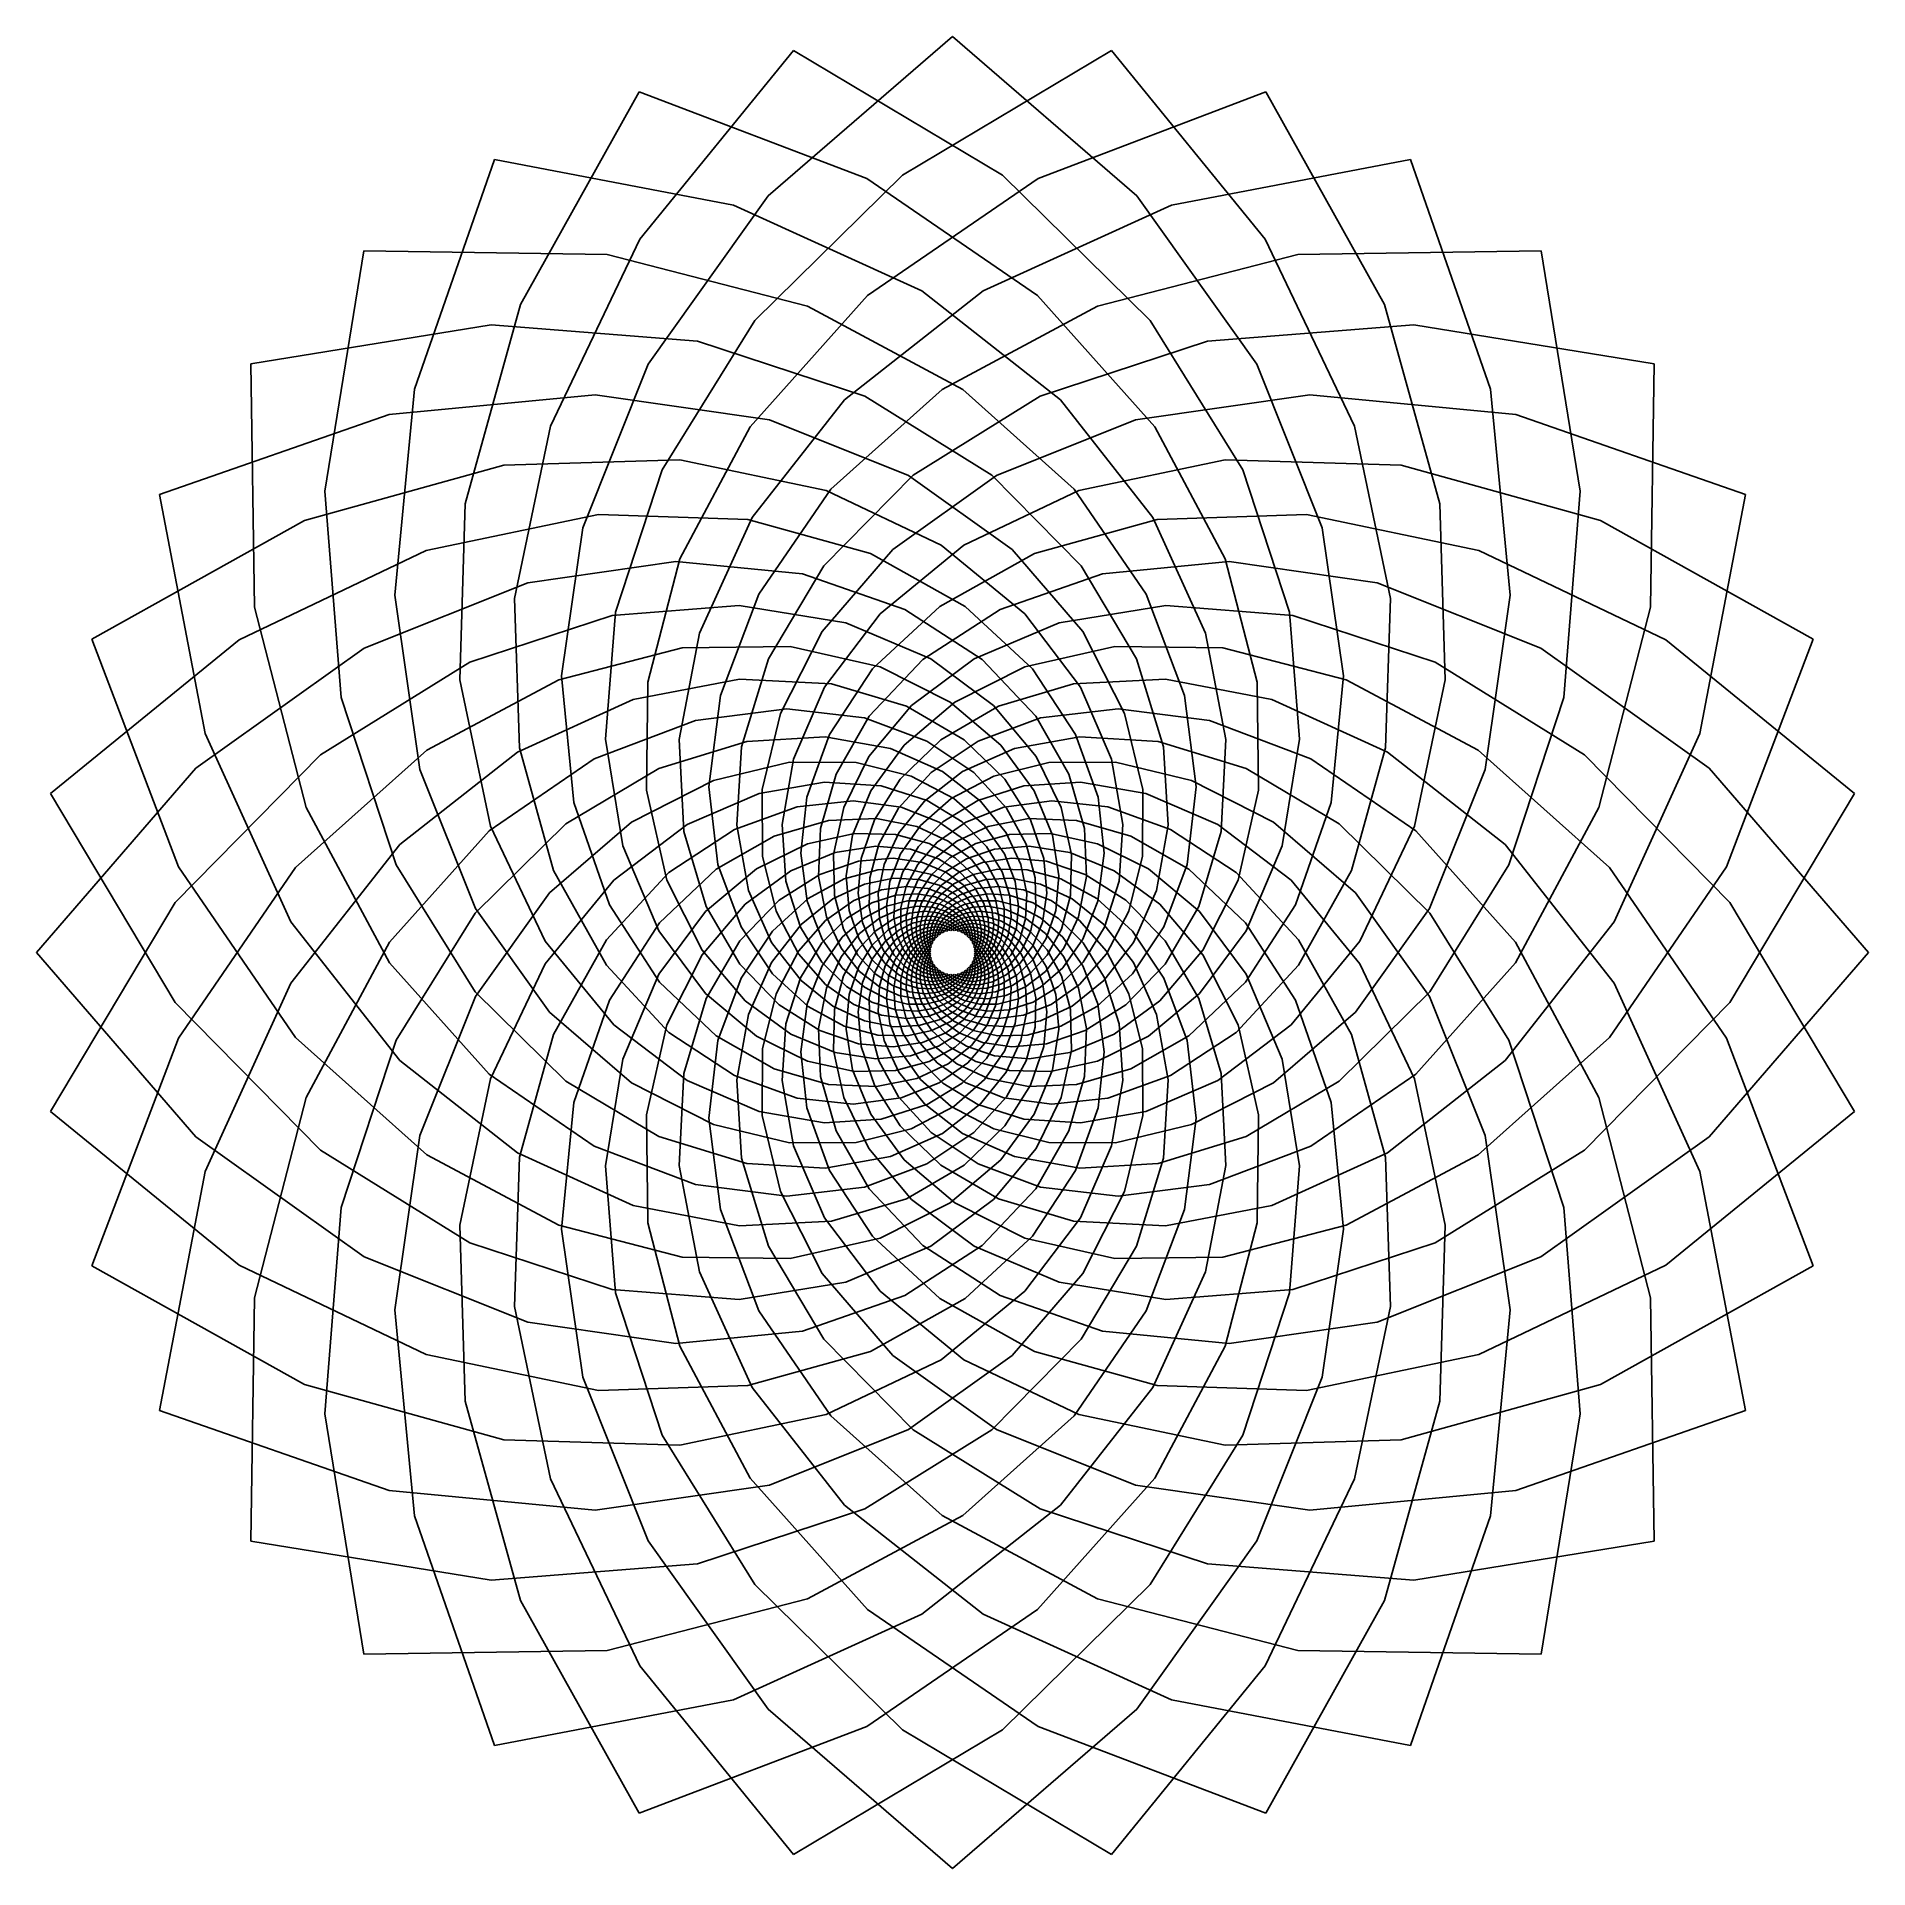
# Model space of a CAD drawing. Header units: metres. Extents: x 125 to 1075, y -75 to 875.
import ezdxf

# ---------------------------------------------------------------- set-up
doc = ezdxf.new("R2010")
doc.units = ezdxf.units.M

msp = doc.modelspace()

# ---------------------------------------------------------------- linework, layer by layer
for p, q in [((600, 875.2001), (504.42838, 792.64624)), ((600, 875.2001), (695.57166, 792.64624)), ((517.48236, 867.9807), (437.698, 770.0852)), ((517.48236, 867.9807), (625.9374, 803.2769)), ((682.51764, 867.9807), (574.0626, 803.2769)), ((682.51764, 867.9807), (762.302, 770.0852)), ((437.47202, 846.542), (375.8991, 736.27936)), ((437.47202, 846.542), (555.5151, 801.6542)), ((762.52795, 846.542), (644.4849, 801.6542)), ((762.52795, 846.542), (824.1009, 736.2793)), ((362.39996, 811.5353), (320.90936, 692.25574)), ((362.39996, 811.5353), (486.44434, 787.8274)), ((837.6, 811.53534), (713.55566, 787.8274)), ((837.6, 811.53534), (879.0906, 692.2558)), ((574.0626, 803.2769), (497.46204, 728.0014)), ((555.5151, 801.6542), (644.0234, 740.82385)), ((644.4849, 801.6542), (555.9766, 740.82385)), ((625.9374, 803.2769), (702.53796, 728.0014)), ((504.42838, 792.64624), (442.063, 705.21277)), ((695.57166, 792.64624), (757.937, 705.21277)), ((486.44434, 787.8274), (584.1711, 743.2905)), ((713.55566, 787.8274), (615.8289, 743.2905)), ((437.698, 770.0852), (391.46274, 673.15045)), ((762.302, 770.0852), (808.5373, 673.1504)), ((294.5473, 764.02435), (274.3997, 639.3522)), ((294.5473, 764.02435), (420.82404, 762.2168)), ((420.82404, 762.2168), (524.7998, 735.32654)), ((779.176, 762.21674), (675.2002, 735.32654)), ((905.4527, 764.02435), (779.176, 762.21674)), ((905.4527, 764.02435), (925.6002, 639.3522)), ((615.8289, 743.2905), (544.03687, 686.83606)), ((584.1711, 743.2905), (655.96313, 686.83606)), ((375.8991, 736.27936), (347.19882, 632.7886)), ((555.9766, 740.82385), (495.07852, 672.7605)), ((524.7998, 735.32654), (605.3044, 692.1963)), ((675.2002, 735.32654), (594.6956, 692.1963)), ((644.0234, 740.82385), (704.9215, 672.7605)), ((824.1009, 736.2793), (852.8012, 632.7886)), ((235.97565, 705.4527), (360.64777, 725.6002)), ((360.64777, 725.6002), (467.71344, 717.1738)), ((497.46204, 728.0014), (449.30817, 650.3973)), ((702.53796, 728.0014), (750.6919, 650.3972)), ((839.3522, 725.6002), (732.28656, 717.1738)), ((964.02435, 705.4527), (839.3522, 725.6002)), ((467.71344, 717.1738), (554.48444, 688.6783)), ((732.28656, 717.1738), (645.51556, 688.6783)), ((235.97565, 705.4527), (237.78323, 579.17596)), ((442.063, 705.21277), (408.11642, 620.4258)), ((757.937, 705.21277), (791.88354, 620.4258)), ((964.02435, 705.4527), (962.21674, 579.176)), ((307.74426, 679.09064), (414.64655, 689.3839)), ((320.90936, 692.25574), (310.61606, 585.3534)), ((414.64655, 689.3839), (505.0475, 676.3889)), ((544.03687, 686.83606), (496.07092, 625.7505)), ((594.6956, 692.1963), (536.85095, 640.3679)), ((554.48444, 688.6783), (620.4502, 647.6819)), ((645.51556, 688.6783), (579.5498, 647.6819)), ((605.3044, 692.1963), (663.14905, 640.3679)), ((655.96313, 686.83606), (703.9291, 625.7505)), ((785.3535, 689.38385), (694.9526, 676.3889)), ((892.2558, 679.0906), (785.3535, 689.38385)), ((879.0906, 692.2558), (889.3839, 585.3535)), ((188.46469, 637.60004), (307.74426, 679.09064)), ((505.0475, 676.3889), (577.13007, 647.4702)), ((694.9526, 676.3889), (622.87, 647.47015)), ((1011.5353, 637.60004), (892.2558, 679.0906)), ((391.46274, 673.15045), (372.75507, 583.7568)), ((495.07852, 672.7605), (458.44867, 604.2737)), ((704.9215, 672.7605), (741.55133, 604.2737)), ((808.5373, 673.1504), (827.24493, 583.7568)), ((263.72073, 624.10095), (367.21155, 652.8013)), ((367.21155, 652.8013), (458.49564, 655.70166)), ((449.30817, 650.3973), (425.12738, 576.5902)), ((458.49564, 655.70166), (534.50476, 639.73926)), ((579.5498, 647.6819), (533.28906, 600.5406)), ((622.87, 647.47015), (569.12604, 609.0781)), ((577.13007, 647.4702), (630.874, 609.0781)), ((620.4502, 647.6819), (666.711, 600.5406)), ((741.50446, 655.7016), (665.4953, 639.7392)), ((832.7886, 652.8012), (741.50446, 655.7016)), ((750.6919, 650.3972), (774.8726, 576.5902)), ((936.2793, 624.1009), (832.7886, 652.8012)), ((188.46469, 637.60004), (212.17255, 513.5556)), ((274.3997, 639.3522), (282.82617, 532.2865)), ((536.85095, 640.3679), (499.479, 585.90967)), ((534.50476, 639.73926), (594.09894, 611.263)), ((665.4953, 639.7392), (605.9011, 611.263)), ((663.14905, 640.3679), (700.521, 585.90967)), ((925.6002, 639.3522), (917.17377, 532.28656)), ((1011.5353, 637.60004), (987.8274, 513.55566)), ((347.19882, 632.7886), (344.2984, 541.5044)), ((852.8012, 632.7886), (855.7016, 541.5044)), ((153.45804, 562.528), (263.72073, 624.10095)), ((326.84967, 608.53735), (416.24335, 627.245)), ((408.11642, 620.4258), (397.1195, 543.541)), ((416.24335, 627.245), (493.86957, 624.72394)), ((496.07092, 625.7505), (468.72327, 565.63)), ((493.86957, 624.72394), (557.50323, 607.02875)), ((706.1305, 624.7239), (642.4969, 607.0287)), ((703.9291, 625.7505), (731.27673, 565.63)), ((783.7568, 627.24493), (706.1305, 624.7239)), ((873.1504, 608.5373), (783.7568, 627.24493)), ((791.88354, 620.4258), (802.8805, 543.5411)), ((1046.542, 562.52795), (936.2793, 624.1009)), ((229.91483, 562.3021), (326.84967, 608.53735)), ((569.12604, 609.0781), (532.44006, 566.5469)), ((605.9011, 611.263), (562.387, 575.7483)), ((594.09894, 611.263), (637.6131, 575.7483)), ((630.874, 609.0781), (667.56, 566.5469)), ((970.0852, 562.302), (873.1504, 608.5373)), ((379.57428, 591.8836), (456.45905, 602.88055)), ((458.44867, 604.2737), (441.9563, 540.3177)), ((456.45905, 602.88055), (522.19867, 596.504)), ((533.28906, 600.5406), (504.54587, 552.285)), ((557.50323, 607.02875), (606.52325, 579.60974)), ((642.4969, 607.0287), (593.4768, 579.60974)), ((666.711, 600.5406), (695.4541, 552.285)), ((743.5411, 602.8805), (677.8014, 596.504)), ((741.55133, 604.2737), (758.0437, 540.31775)), ((820.4258, 591.88354), (743.5411, 602.8805)), ((294.78726, 557.93713), (379.57428, 591.8836)), ((522.19867, 596.504), (575.2353, 578.0138)), ((677.8014, 596.504), (624.7648, 578.0138)), ((905.21277, 557.9371), (820.4258, 591.88354)), ((310.61606, 585.3534), (323.61105, 494.95242)), ((372.75507, 583.7568), (375.27606, 506.1305)), ((423.4099, 574.8727), (489.25812, 580.00867)), ((499.479, 585.90967), (479.55203, 533.396)), ((489.25812, 580.00867), (544.69977, 571.00903)), ((710.7421, 580.0085), (655.3005, 571.009)), ((700.521, 585.90967), (720.448, 533.396)), ((776.59033, 574.8725), (710.7421, 580.0085)), ((827.24493, 583.7568), (824.7239, 506.13055)), ((889.3839, 585.3535), (876.3889, 494.95255)), ((237.78323, 579.17596), (264.67346, 475.2001)), ((349.6028, 550.69196), (423.4099, 574.8727)), ((425.12738, 576.5902), (419.9914, 510.74197)), ((562.387, 575.7483), (533.575, 537.65186)), ((544.69977, 571.00903), (588.6999, 552.4225)), ((593.4768, 579.60974), (558.4871, 547.0952)), ((575.2353, 578.0138), (615.3394, 552.0691)), ((624.7648, 578.0138), (584.6606, 552.0691)), ((606.52325, 579.60974), (641.51294, 547.09515)), ((655.3005, 571.009), (611.30035, 552.4225)), ((637.6131, 575.7483), (666.42505, 537.65186)), ((774.8726, 576.5902), (780.00854, 510.742)), ((850.39734, 550.6917), (776.59033, 574.8725)), ((962.21674, 579.176), (935.32654, 475.2002)), ((132.01932, 482.51767), (229.91483, 562.3021)), ((153.45804, 562.528), (198.3458, 444.48492)), ((468.72327, 565.63), (458.2179, 510.4538)), ((532.44006, 566.5469), (510.68115, 524.026)), ((667.56, 566.5469), (689.31885, 524.026)), ((731.27673, 565.63), (741.78204, 510.45383)), ((1067.9807, 482.51764), (970.0852, 562.302)), ((1046.542, 562.52795), (1001.6542, 444.48495)), ((207.35379, 495.57166), (294.78726, 557.93713)), ((395.72638, 541.55145), (459.68237, 558.04376)), ((459.68237, 558.04376), (515.8445, 558.8082)), ((504.54587, 552.285), (490.50122, 506.6317)), ((515.8445, 558.8082), (562.4037, 548.14465)), ((584.6606, 552.0691), (556.74146, 522.566)), ((611.30035, 552.4225), (578.6822, 528.2157)), ((588.6999, 552.4225), (621.31805, 528.2157)), ((615.3394, 552.0691), (643.25854, 522.566)), ((684.1557, 558.8081), (637.59656, 548.14453)), ((740.3179, 558.0436), (684.1557, 558.8081)), ((695.4541, 552.285), (709.4988, 506.63174)), ((804.2738, 541.5512), (740.3179, 558.0436)), ((992.64624, 495.57166), (905.21277, 557.9371)), ((271.99863, 502.53806), (349.6028, 550.69196)), ((397.1195, 543.541), (403.49597, 477.80133)), ((434.3701, 531.27686), (489.54626, 541.7821)), ((489.54626, 541.7821), (537.2498, 539.3655)), ((558.4871, 547.0952), (536.11536, 513.19214)), ((562.4037, 548.14465), (598.72974, 529.9696)), ((637.59656, 548.14453), (601.27045, 529.9696)), ((641.51294, 547.09515), (663.8847, 513.19214)), ((710.4539, 541.782), (662.75037, 539.36536)), ((765.63007, 531.2766), (710.4539, 541.782)), ((802.8805, 543.5411), (796.50397, 477.80142)), ((928.00146, 502.53784), (850.39734, 550.6917)), ((282.82617, 532.2865), (311.32172, 445.51544)), ((327.23953, 504.9216), (395.72638, 541.55145)), ((344.2984, 541.5044), (360.2608, 465.49524)), ((441.9563, 540.3177), (441.19177, 484.15552)), ((479.55203, 533.396), (473.64832, 485.9975)), ((533.575, 537.65186), (517.43024, 500.37906)), ((537.2498, 539.3655), (576.18005, 527.77454)), ((662.75037, 539.36536), (623.8201, 527.7745)), ((666.42505, 537.65186), (682.56976, 500.37903)), ((720.448, 533.396), (726.3517, 485.9975)), ((758.0437, 540.31775), (758.80817, 484.15558)), ((872.76056, 504.92136), (804.2738, 541.5512)), ((855.7016, 541.5044), (839.7392, 465.49527)), ((917.17377, 532.28656), (888.6783, 445.51556)), ((374.2496, 503.92923), (434.3701, 531.27686)), ((466.60413, 520.4481), (514.00256, 526.35175)), ((510.68115, 524.026), (501.25403, 484.516)), ((514.00256, 526.35175), (554.3541, 521.697)), ((578.6822, 528.2157), (556.59906, 501.6541)), ((601.27045, 529.9696), (574.91046, 507.64624)), ((576.18005, 527.77454), (606.016, 510.3676)), ((623.8201, 527.7745), (593.9842, 510.3676)), ((598.72974, 529.9696), (625.0897, 507.6462)), ((621.31805, 528.2157), (643.4011, 501.65405)), ((685.9976, 526.35156), (645.64606, 521.69696)), ((733.39606, 520.4479), (685.9976, 526.35156)), ((689.31885, 524.026), (698.746, 484.516)), ((825.7505, 503.92896), (765.63007, 531.2766)), ((212.17255, 513.5556), (256.70944, 415.82883)), ((414.0904, 500.52112), (466.60413, 520.4481)), ((556.74146, 522.566), (539.6062, 492.57318)), ((554.3541, 521.697), (586.7595, 509.73553)), ((645.64606, 521.69696), (613.2407, 509.73553)), ((643.25854, 522.566), (660.3938, 492.57315)), ((785.9097, 500.52087), (733.39606, 520.4479)), ((987.8274, 513.55566), (943.2905, 415.8289)), ((259.17618, 444.02344), (327.23953, 504.9216)), ((313.16394, 455.96326), (374.2496, 503.92923)), ((375.27606, 506.1305), (392.97125, 442.49683)), ((419.9914, 510.74197), (428.99097, 455.30026)), ((447.71512, 495.45428), (493.36838, 509.4989)), ((458.2179, 510.4538), (460.63458, 462.75024)), ((490.50122, 506.6317), (488.07816, 466.08493)), ((493.36838, 509.4989), (533.91516, 511.92188)), ((536.11536, 513.19214), (524.4486, 480.6795)), ((533.91516, 511.92188), (567.9053, 505.76923)), ((574.91046, 507.64624), (557.61945, 483.8995)), ((567.9053, 505.76923), (594.7531, 493.8494)), ((593.9842, 510.3676), (572.8323, 489.9842)), ((586.7595, 509.73553), (611.1296, 493.33472)), ((613.2407, 509.73553), (588.87067, 493.33475)), ((632.095, 505.76917), (605.24713, 493.84937)), ((606.016, 510.3676), (627.1679, 489.98413)), ((625.0897, 507.6462), (642.38074, 483.8994)), ((666.0851, 511.92175), (632.095, 505.76917)), ((663.8847, 513.19214), (675.55145, 480.6795)), ((706.63184, 509.4987), (666.0851, 511.92175)), ((752.28503, 495.454), (706.63184, 509.4987)), ((709.4988, 506.63174), (711.9218, 466.08496)), ((741.78204, 510.45383), (739.3654, 462.75027)), ((780.00854, 510.742), (771.009, 455.30032)), ((824.7239, 506.13055), (807.02875, 442.4969)), ((886.8361, 455.96298), (825.7505, 503.92896)), ((940.82385, 444.02322), (872.76056, 504.92136)), ((124.79996, 399.99997), (207.35379, 495.57166)), ((196.72308, 425.93744), (271.99863, 502.53806)), ((323.61105, 494.95242), (352.52982, 422.86984)), ((359.63214, 463.14917), (414.0904, 500.52112)), ((399.45947, 466.71112), (447.71512, 495.45428)), ((475.97406, 489.31894), (515.48413, 498.74603)), ((517.43024, 500.37906), (511.58652, 466.33444)), ((515.48413, 498.74603), (550.02625, 498.58917)), ((556.59906, 501.6541), (543.6943, 475.26556)), ((550.02625, 498.58917), (578.5361, 491.5125)), ((649.974, 498.58905), (621.4642, 491.51245)), ((643.4011, 501.65405), (656.30585, 475.26547)), ((684.5161, 498.74588), (649.974, 498.58905)), ((682.56976, 500.37903), (688.41345, 466.33444)), ((724.0261, 489.31876), (684.5161, 498.74588)), ((800.54065, 466.71085), (752.28503, 495.454)), ((840.3679, 463.1489), (785.9097, 500.52087)), ((876.3889, 494.95255), (847.47015, 422.87)), ((1003.2769, 425.93726), (928.00146, 502.53784)), ((1075.2001, 400), (992.64624, 495.57166)), ((433.4532, 467.5601), (475.97406, 489.31894)), ((473.64832, 485.9975), (478.30298, 445.64594)), ((499.62103, 482.56982), (533.66565, 488.41354)), ((539.6062, 492.57318), (531.47986, 464.34464)), ((533.66565, 488.41354), (562.9711, 486.39505)), ((572.8323, 489.9842), (559.45447, 468.88782)), ((562.9711, 486.39505), (586.7796, 478.8333)), ((588.87067, 493.33475), (572.0327, 474.8819)), ((578.5361, 491.5125), (600.66974, 479.93134)), ((605.24713, 493.84937), (585.4607, 478.60077)), ((594.7531, 493.8494), (614.5395, 478.6007)), ((621.4642, 491.51245), (599.3305, 479.93134)), ((611.1296, 493.33472), (627.96747, 474.88184)), ((637.02905, 486.39496), (613.2206, 478.83328)), ((627.1679, 489.98413), (640.54565, 468.88773)), ((666.3346, 488.4134), (637.02905, 486.39496)), ((660.3938, 492.57315), (668.52014, 464.3446)), ((700.37915, 482.56958), (666.3346, 488.4134)), ((726.3517, 485.9975), (721.697, 445.64597)), ((766.5469, 467.55984), (724.0261, 489.31876)), ((132.01932, 482.51767), (196.72308, 374.0626)), ((264.67346, 475.2001), (307.8037, 394.69553)), ((403.49597, 477.80133), (421.9862, 424.76468)), ((441.19177, 484.15552), (451.85538, 437.59634)), ((462.3482, 466.4251), (499.62103, 482.56982)), ((486.8079, 463.8848), (519.32056, 475.5515)), ((501.25403, 484.516), (501.41086, 449.97382)), ((519.32056, 475.5515), (548.5314, 478.65253)), ((524.4486, 480.6795), (521.34753, 451.4687)), ((543.6943, 475.26556), (538.3386, 450.866)), ((557.61945, 483.8995), (548.1082, 460.8006)), ((548.5314, 478.65253), (573.29126, 475.33997)), ((585.4607, 478.60077), (572.17847, 462.02176)), ((573.29126, 475.33997), (593.0835, 467.62323)), ((599.3305, 479.93134), (583.3711, 465.91068)), ((586.7796, 478.8333), (604.9312, 467.7969)), ((613.2206, 478.83328), (595.06903, 467.79694)), ((600.66974, 479.93134), (616.6291, 465.91064)), ((626.709, 475.3399), (606.91675, 467.6232)), ((614.5395, 478.6007), (627.8217, 462.0217)), ((651.4689, 478.65237), (626.709, 475.3399)), ((642.38074, 483.8994), (651.8919, 460.80048)), ((680.6796, 475.5513), (651.4689, 478.65237)), ((656.30585, 475.26547), (661.66144, 450.86588)), ((675.55145, 480.6795), (678.65247, 451.4687)), ((713.19226, 463.88452), (680.6796, 475.5513)), ((698.746, 484.516), (698.5891, 449.97385)), ((737.6519, 466.4249), (700.37915, 482.56958)), ((758.80817, 484.15558), (748.1446, 437.5964)), ((796.50397, 477.80142), (778.0138, 424.76477)), ((935.32654, 475.2002), (892.1963, 394.69562)), ((1067.9807, 482.51764), (1003.2769, 374.0626)), ((352.31815, 420.45038), (399.45947, 466.71112)), ((390.92188, 430.8741), (433.4532, 467.5601)), ((424.25174, 437.61316), (462.3482, 466.4251)), ((488.07816, 466.08493), (494.23077, 432.09476)), ((507.42688, 460.39386), (535.6554, 468.52017)), ((511.58652, 466.33444), (513.605, 437.02893)), ((535.6554, 468.52017), (560.6143, 469.55743)), ((559.45447, 468.88782), (552.6436, 448.76587)), ((560.6143, 469.55743), (581.44586, 465.39484)), ((572.0327, 474.8819), (561.8311, 456.24835)), ((583.3711, 465.91068), (573.004, 451.116)), ((595.06903, 467.79694), (582.2904, 455.02722)), ((606.91675, 467.6232), (592.1148, 457.26648)), ((593.0835, 467.62323), (607.8853, 457.26648)), ((604.9312, 467.7969), (617.7098, 455.0272)), ((616.6291, 465.91064), (626.9961, 451.11594)), ((639.38586, 469.55734), (618.55426, 465.39478)), ((627.96747, 474.88184), (638.169, 456.24826)), ((664.3447, 468.52002), (639.38586, 469.55734)), ((640.54565, 468.88773), (647.3565, 448.76575)), ((692.57324, 460.39365), (664.3447, 468.52002)), ((688.41345, 466.33444), (686.395, 437.02893)), ((711.9218, 466.08496), (705.7692, 432.09482)), ((775.7483, 437.6129), (737.6519, 466.4249)), ((809.0782, 430.87387), (766.5469, 467.55984)), ((847.6819, 420.45007), (800.54065, 466.71085)), ((307.8037, 405.3045), (359.63214, 463.14917)), ((360.2608, 465.49524), (388.737, 405.90103)), ((452.90485, 441.513), (486.8079, 463.8848)), ((460.63458, 462.75024), (472.2255, 423.81998)), ((477.43405, 443.2586), (507.42688, 460.39386)), ((498.346, 443.40118), (524.73456, 456.30588)), ((524.73456, 456.30588), (549.13416, 461.66147)), ((531.47986, 464.34464), (530.44257, 439.3857)), ((548.1082, 460.8006), (544.89496, 439.80164)), ((549.13416, 461.66147), (570.3721, 461.17944)), ((561.8311, 456.24835), (557.1494, 438.80017)), ((572.17847, 462.02176), (564.53796, 445.65164)), ((570.3721, 461.17944), (587.8235, 456.50983)), ((581.44586, 465.39484), (597.8213, 457.76575)), ((592.1148, 457.26648), (581.96735, 445.73206)), ((587.8235, 456.50983), (601.3041, 449.1416)), ((602.17883, 457.76572), (590.18256, 448.16864)), ((597.8213, 457.76575), (609.81757, 448.16858)), ((612.17664, 456.5098), (598.6961, 449.1416)), ((618.55426, 465.39478), (602.17883, 457.76572)), ((607.8853, 457.26648), (618.03284, 445.732)), ((629.6281, 461.17938), (612.17664, 456.5098)), ((627.8217, 462.0217), (635.4621, 445.65155)), ((650.86597, 461.66135), (629.6281, 461.17938)), ((638.169, 456.24826), (642.8507, 438.80008)), ((675.26556, 456.3057), (650.86597, 461.66135)), ((651.8919, 460.80048), (655.10516, 439.80154)), ((668.52014, 464.3446), (669.55743, 439.3857)), ((701.6541, 443.40094), (675.26556, 456.3057)), ((722.56604, 443.25836), (692.57324, 460.39365)), ((747.0952, 441.5127), (713.19226, 463.88452)), ((739.3654, 462.75027), (727.7745, 423.82004)), ((839.7392, 465.49527), (811.263, 405.9011)), ((892.1963, 405.30423), (840.3679, 463.1489)), ((256.70944, 384.1712), (313.16394, 455.96326)), ((428.99097, 455.30026), (447.5775, 411.3001)), ((501.41086, 449.97382), (508.48752, 421.46402)), ((516.1006, 442.38074), (539.1995, 451.8919)), ((521.34753, 451.4687), (524.66003, 426.70883)), ((531.11224, 440.54565), (551.23425, 447.3565)), ((538.3386, 450.866), (538.8206, 429.62808)), ((539.1995, 451.8919), (560.1985, 455.10516)), ((552.6436, 448.76587), (551.0628, 430.76978)), ((551.23425, 447.3565), (569.23035, 448.93726)), ((560.1985, 455.10516), (578.1957, 453.53687)), ((573.004, 451.116), (567.4135, 436.80652)), ((569.23035, 448.93726), (584.41797, 446.62402)), ((582.2904, 455.02722), (574.3, 441.90594)), ((578.1957, 453.53687), (592.75085, 448.6215)), ((590.18256, 448.16864), (582.2005, 437.8261)), ((598.6961, 449.1416), (589.03937, 440.3423)), ((592.75085, 448.6215), (603.78894, 441.6327)), ((607.24927, 448.62146), (596.2112, 441.6327)), ((601.3041, 449.1416), (610.9608, 440.34225)), ((621.8045, 453.5368), (607.24927, 448.62146)), ((609.81757, 448.16858), (617.7996, 437.82605)), ((630.7698, 448.9372), (615.58215, 446.624)), ((617.7098, 455.0272), (625.70013, 441.90585)), ((639.80164, 455.10504), (621.8045, 453.5368)), ((626.9961, 451.11594), (632.58655, 436.80643)), ((648.76587, 447.3564), (630.7698, 448.9372)), ((660.8006, 451.89178), (639.80164, 455.10504)), ((647.3565, 448.76575), (648.93726, 430.76968)), ((668.8878, 440.54553), (648.76587, 447.3564)), ((683.89954, 442.38055), (660.8006, 451.89178)), ((661.66144, 450.86588), (661.17944, 429.62796)), ((678.65247, 451.4687), (675.33997, 426.70883)), ((698.5891, 449.97385), (691.51245, 421.46405)), ((771.009, 455.30032), (752.4225, 411.3002)), ((943.2905, 384.17096), (886.8361, 455.96298)), ((198.3458, 444.48492), (259.17618, 355.97656)), ((198.3458, 355.5151), (259.17618, 444.02344)), ((311.32172, 445.51544), (352.31815, 379.54965)), ((388.737, 394.09903), (424.25174, 437.61316)), ((392.97125, 442.49683), (420.3903, 393.47668)), ((420.3903, 406.52335), (452.90485, 441.513)), ((447.9309, 415.33948), (477.43405, 443.2586)), ((451.85538, 437.59634), (470.0304, 401.2703)), ((471.78433, 421.31805), (498.346, 443.40118)), ((478.30298, 445.64594), (490.26447, 413.24054)), ((492.3538, 425.08975), (516.1006, 442.38074)), ((510.01587, 427.16788), (531.11224, 440.54565)), ((525.11816, 427.96747), (543.7517, 438.16898)), ((530.44257, 439.3857), (534.60516, 418.55414)), ((543.7517, 438.16898), (561.19995, 442.85068)), ((544.89496, 439.80164), (546.4632, 421.80447)), ((554.34845, 435.46213), (569.4113, 438.48288)), ((557.1494, 438.80017), (556.79016, 423.4416)), ((561.19995, 442.85068), (576.55853, 443.2099)), ((564.53796, 445.65164), (561.5172, 430.58878)), ((569.4113, 438.48288), (582.46497, 437.9494)), ((574.3, 441.90594), (570.3367, 429.45712)), ((581.96735, 445.73206), (575.90247, 434.16058)), ((576.55853, 443.2099), (589.32117, 440.41782)), ((582.2005, 437.8261), (577.6852, 427.675)), ((582.46497, 437.9494), (593.14355, 434.8833)), ((589.03937, 440.3423), (582.8299, 431.12946)), ((584.41797, 446.62402), (596.5019, 441.6581)), ((596.2112, 441.6327), (588.49634, 433.6381)), ((589.32117, 440.41782), (599.3052, 435.54395)), ((603.49817, 441.6581), (594.51227, 435.12463)), ((596.5019, 441.6581), (605.48785, 435.12463)), ((610.6789, 440.4178), (600.69495, 435.54395)), ((615.58215, 446.624), (603.49817, 441.6581)), ((603.78894, 441.6327), (611.5038, 433.63806)), ((617.53516, 437.94937), (606.85657, 434.8833)), ((623.4416, 443.20984), (610.6789, 440.4178)), ((610.9608, 440.34225), (617.1702, 431.1294)), ((630.58875, 438.48282), (617.53516, 437.94937)), ((617.7996, 437.82605), (622.31494, 427.6749)), ((618.03284, 445.732), (624.09766, 434.1605)), ((638.8002, 442.8506), (623.4416, 443.20984)), ((625.70013, 441.90585), (629.66345, 429.457)), ((645.6516, 435.46204), (630.58875, 438.48282)), ((635.4621, 445.65155), (638.48285, 430.58868)), ((656.24835, 438.16888), (638.8002, 442.8506)), ((642.8507, 438.80008), (643.2099, 423.4415)), ((655.10516, 439.80154), (653.53687, 421.80435)), ((674.8819, 427.96735), (656.24835, 438.16888)), ((669.55743, 439.3857), (665.39484, 418.55414)), ((689.9842, 427.16776), (668.8878, 440.54553)), ((707.64624, 425.08954), (683.89954, 442.38055)), ((728.2157, 421.31778), (701.6541, 443.40094)), ((721.697, 445.64597), (709.73553, 413.2406)), ((752.06915, 415.3392), (722.56604, 443.25836)), ((748.1446, 437.5964), (729.9696, 401.27032)), ((779.60974, 406.5231), (747.0952, 441.5127)), ((811.263, 394.0988), (775.7483, 437.6129)), ((807.02875, 442.4969), (779.60974, 393.47678)), ((888.6783, 445.51556), (847.6819, 379.54977)), ((1001.6542, 444.48495), (940.82385, 355.97662)), ((1001.6542, 355.51492), (940.82385, 444.02322)), ((352.52982, 377.13013), (390.92188, 430.8741)), ((494.23077, 432.09476), (506.1506, 405.24695)), ((506.66528, 411.12955), (525.11816, 427.96747)), ((513.605, 437.02893), (521.1667, 413.22043)), ((521.3993, 414.53946), (537.9783, 427.8217)), ((537.9783, 427.8217), (554.34845, 435.46213)), ((538.8206, 429.62808), (543.49023, 412.17664)), ((548.88403, 426.99603), (563.19354, 432.58655)), ((551.0628, 430.76978), (553.37604, 415.58215)), ((558.0941, 425.7001), (570.54297, 429.66342)), ((561.5172, 430.58878), (562.05066, 417.53516)), ((563.19354, 432.58655), (576.1415, 434.32794)), ((567.4135, 436.80652), (565.6721, 423.8586)), ((570.3367, 429.45712), (569.56555, 418.37384)), ((570.54297, 429.66342), (581.6262, 430.43454)), ((575.90247, 434.16058), (573.21844, 423.3796)), ((576.1415, 434.32794), (587.1903, 433.16272)), ((582.8299, 431.12946), (579.55206, 422.26828)), ((581.6262, 430.43454), (590.93915, 428.84262)), ((588.49634, 433.6381), (583.72955, 425.4807)), ((588.40137, 427.91895), (584.80133, 420.73605)), ((587.1903, 433.16272), (596.08527, 429.97784)), ((594.51227, 435.12463), (588.40137, 427.91895)), ((593.42566, 429.50888), (588.633, 423.06024)), ((590.93915, 428.84262), (598.314, 425.65427)), ((598.6497, 430.20218), (592.81006, 424.68378)), ((593.14355, 434.8833), (601.3504, 430.20218)), ((600.69495, 435.54395), (593.42566, 429.50888)), ((596.08527, 429.97784), (602.7945, 425.55728)), ((603.9148, 429.9778), (597.20557, 425.55728)), ((606.85657, 434.8833), (598.6497, 430.20218)), ((599.3052, 435.54395), (606.5744, 429.50885)), ((601.3504, 430.20218), (607.19, 424.68375)), ((609.0609, 428.8426), (601.686, 425.65427)), ((612.80975, 433.16272), (603.9148, 429.9778)), ((605.48785, 435.12463), (611.5987, 427.9189)), ((606.5744, 429.50885), (611.36707, 423.0602)), ((618.3738, 430.4345), (609.0609, 428.8426)), ((611.5038, 433.63806), (616.27057, 425.48068)), ((611.5987, 427.9189), (615.1987, 420.73602)), ((623.8586, 434.3279), (612.80975, 433.16272)), ((617.1702, 431.1294), (620.44806, 422.26822)), ((629.4571, 429.6634), (618.3738, 430.4345)), ((636.8065, 432.58652), (623.8586, 434.3279)), ((624.09766, 434.1605), (626.7816, 423.3795)), ((641.9059, 425.70007), (629.4571, 429.6634)), ((629.66345, 429.457), (630.4346, 418.37375)), ((632.58655, 436.80643), (634.32794, 423.8585)), ((651.11597, 426.99597), (636.8065, 432.58652)), ((638.48285, 430.58868), (637.9494, 417.53503)), ((662.0217, 427.8216), (645.6516, 435.46204)), ((648.93726, 430.76968), (646.624, 415.58203)), ((661.17944, 429.62796), (656.5098, 412.1765)), ((678.60077, 414.53934), (662.0217, 427.8216)), ((693.3347, 411.12943), (674.8819, 427.96735)), ((686.395, 437.02893), (678.8333, 413.22043)), ((705.7692, 432.09482), (693.84937, 405.24698)), ((847.47015, 377.12988), (809.0782, 430.87387)), ((132.01932, 317.48236), (196.72308, 425.93744)), ((311.32172, 354.48456), (352.31815, 420.45038)), ((352.52982, 422.86984), (390.92188, 369.12585)), ((421.9862, 424.76468), (447.9309, 384.66052)), ((447.57748, 388.69992), (471.78433, 421.31805)), ((470.0304, 398.72974), (492.3538, 425.08975)), ((472.2255, 423.81998), (489.6324, 393.984)), ((489.6324, 406.016), (510.01587, 427.16788)), ((508.48752, 421.46402), (520.06866, 399.33032)), ((524.66003, 426.70883), (532.3768, 406.9166)), ((534.08936, 416.62903), (548.88403, 426.99603)), ((534.60516, 418.55414), (542.23425, 402.1787)), ((544.9728, 417.70972), (558.0941, 425.7001)), ((546.4632, 421.80447), (551.37854, 407.24927)), ((554.268, 418.03278), (565.8395, 424.09763)), ((556.79016, 423.4416), (559.5822, 410.6789)), ((562.17395, 417.79962), (572.32513, 422.31494)), ((565.6721, 423.8586), (566.8373, 412.8098)), ((565.8395, 424.09763), (576.6205, 426.78162)), ((568.8706, 417.17023), (577.7318, 420.44803)), ((569.56555, 418.37384), (571.1574, 409.0609)), ((572.32513, 422.31494), (581.62085, 424.0042)), ((573.21844, 423.3796), (573.169, 413.93173)), ((574.51935, 416.27057), (582.21826, 418.5686)), ((577.6852, 427.675), (575.99585, 418.37924)), ((575.99585, 418.37924), (576.46954, 410.3586)), ((576.6205, 426.78162), (586.06836, 426.83105)), ((577.7318, 420.44803), (585.7128, 421.37427)), ((579.55206, 422.26828), (578.6258, 414.28726)), ((583.72955, 425.4807), (581.43146, 417.7818)), ((581.62085, 424.0042), (589.6415, 423.5305)), ((582.21826, 418.5686), (589.0419, 418.91904)), ((584.80133, 420.73605), (583.2713, 414.07693)), ((585.7128, 421.37427), (592.4936, 420.53445)), ((588.633, 423.06024), (585.96985, 416.768)), ((586.06836, 426.83105), (593.8848, 424.97174)), ((589.0947, 418.94955), (587.17816, 413.46432)), ((589.0419, 418.91904), (594.75055, 417.8362)), ((592.81006, 424.68378), (589.0947, 418.94955)), ((589.6415, 423.5305), (596.1734, 421.52597)), ((592.55096, 420.55536), (589.711, 415.48624)), ((592.4936, 420.53445), (597.9275, 418.4768)), ((597.20557, 425.55728), (592.55096, 420.55536)), ((596.2336, 421.53656), (592.55646, 417.03766)), ((593.8848, 424.97174), (599.9695, 421.86343)), ((598.8326, 418.55597), (595.3034, 415.09756)), ((600.0306, 421.86343), (595.6281, 418.07135)), ((596.1734, 421.52597), (601.1675, 418.55597)), ((601.686, 425.65427), (596.2336, 421.53656)), ((597.9275, 418.4768), (602.0036, 415.68375)), ((602.0725, 418.4768), (597.99646, 415.68375)), ((598.314, 425.65427), (603.7665, 421.53656)), ((603.8266, 421.52597), (598.8326, 418.55597)), ((599.9695, 421.86343), (604.37195, 418.07135)), ((606.1152, 424.97174), (600.0306, 421.86343)), ((601.1675, 418.55597), (604.6966, 415.09756)), ((607.5064, 420.53445), (602.0725, 418.4768)), ((602.7945, 425.55728), (607.44904, 420.55533)), ((603.7665, 421.53656), (607.44354, 417.03763)), ((610.3586, 423.5305), (603.8266, 421.52597)), ((610.9581, 418.919), (605.2495, 417.8362)), ((613.9317, 426.83102), (606.1152, 424.97174)), ((607.19, 424.68375), (610.9053, 418.94952)), ((607.44904, 420.55533), (610.28906, 415.48624)), ((614.28723, 421.37424), (607.5064, 420.53445)), ((618.3792, 424.00418), (610.3586, 423.5305)), ((610.9053, 418.94952), (612.8219, 413.46426)), ((617.7818, 418.56857), (610.9581, 418.919)), ((611.36707, 423.0602), (614.03015, 416.76797)), ((623.3796, 426.78156), (613.9317, 426.83102)), ((622.26825, 420.448), (614.28723, 421.37424)), ((615.1987, 420.73602), (616.72876, 414.0769)), ((616.27057, 425.48068), (618.5686, 417.78174)), ((625.4807, 416.2705), (617.7818, 418.56857)), ((627.6749, 422.31488), (618.3792, 424.00418)), ((620.44806, 422.26822), (621.37427, 414.2872)), ((631.12946, 417.17017), (622.26825, 420.448)), ((622.31494, 427.6749), (624.0042, 418.37915)), ((634.1605, 424.09756), (623.3796, 426.78156)), ((624.0042, 418.37915), (623.5305, 410.35852)), ((626.7816, 423.3795), (626.83105, 413.93164)), ((637.82605, 417.79956), (627.6749, 422.31488)), ((630.4346, 418.37375), (628.84265, 409.06082)), ((634.32794, 423.8585), (633.1627, 412.8097)), ((645.73206, 418.03275), (634.1605, 424.09756)), ((643.2099, 423.4415), (640.4178, 410.6788)), ((655.0272, 417.70966), (641.9059, 425.70007)), ((653.53687, 421.80435), (648.62146, 407.24915)), ((665.91064, 416.62897), (651.11597, 426.99597)), ((665.39484, 418.55414), (657.76575, 402.1787)), ((675.33997, 426.70883), (667.6232, 406.9166)), ((691.51245, 421.46405), (679.93134, 399.33032)), ((710.3676, 406.01587), (689.9842, 427.16776)), ((729.9696, 398.72952), (707.64624, 425.08954)), ((727.7745, 423.82004), (710.3676, 393.98407)), ((752.4225, 388.69965), (728.2157, 421.31778)), ((778.0138, 424.76477), (752.0691, 384.6606)), ((847.47015, 422.87), (809.0781, 369.126)), ((888.6782, 354.4843), (847.6819, 420.45007)), ((1067.9807, 317.48224), (1003.2769, 425.93726)), ((256.70944, 415.82883), (313.16394, 344.03674)), ((421.9862, 375.23532), (447.9309, 415.33948)), ((447.5775, 411.3001), (471.78433, 378.68198)), ((490.26447, 413.24054), (506.66528, 388.87045)), ((490.26447, 386.75946), (506.66528, 411.12955)), ((506.1506, 394.75305), (521.3993, 414.53946)), ((520.06866, 400.66965), (534.08936, 416.62903)), ((521.1667, 413.22043), (532.20306, 395.06885)), ((532.20306, 404.93112), (544.9728, 417.70972)), ((542.23425, 397.8213), (551.8314, 409.81757)), ((542.7335, 407.88528), (554.268, 418.03278)), ((543.49023, 412.17664), (550.8584, 398.6961)), ((550.8584, 401.30402), (559.6577, 410.9608)), ((551.8314, 409.81757), (562.17395, 417.79962)), ((553.37604, 415.58215), (558.34186, 403.4982)), ((558.3673, 403.7889), (566.36194, 411.50378)), ((559.5822, 410.6789), (564.45605, 400.69495)), ((559.6577, 410.9608), (568.8706, 417.17023)), ((562.05066, 417.53516), (565.1167, 406.85657)), ((564.87537, 405.48782), (572.08105, 411.5987)), ((566.36194, 411.50378), (574.51935, 416.27057)), ((566.8373, 412.8098), (570.02216, 403.9148)), ((570.49115, 406.5744), (576.93976, 411.36707)), ((571.1574, 409.0609), (574.34576, 401.68604)), ((572.08105, 411.5987), (579.264, 415.19873)), ((573.169, 413.93173), (575.02826, 406.11523)), ((575.3163, 407.19), (581.0505, 410.9053)), ((576.46954, 410.3586), (578.47406, 403.82666)), ((576.93976, 411.36707), (583.23206, 414.03018)), ((578.6258, 414.28726), (579.4656, 407.50647)), ((579.264, 415.19873), (585.9231, 416.72876)), ((579.44464, 407.44907), (584.5138, 410.28903)), ((581.0505, 410.9053), (586.5357, 412.8219)), ((581.43146, 417.7818), (581.081, 410.9582)), ((581.081, 410.9582), (582.1638, 405.24954)), ((582.9624, 407.44357), (587.41925, 409.57703)), ((583.23206, 414.03018), (588.9668, 414.96515)), ((583.2713, 414.07693), (583.3463, 408.267)), ((584.5138, 410.28903), (589.27344, 411.61615)), ((585.96985, 416.768), (585.0349, 411.03326)), ((585.0349, 411.03326), (585.4157, 406.10675)), ((585.9231, 416.72876), (591.7331, 416.6537)), ((585.9474, 407.24692), (589.8461, 408.8142)), ((586.5357, 412.8219), (591.4535, 413.30234)), ((587.17816, 413.46432), (586.6977, 408.5465)), ((587.41925, 409.57703), (591.53094, 410.44348)), ((588.38385, 410.7266), (588.24457, 406.52692)), ((589.711, 415.48624), (588.38385, 410.7266)), ((588.9668, 414.96515), (593.8933, 414.58432)), ((589.27344, 411.61615), (593.47314, 411.75546)), ((590.423, 412.58075), (589.5565, 408.46906)), ((589.8461, 408.8142), (593.3828, 409.3251)), ((592.55646, 417.03766), (590.423, 412.58075)), ((591.18585, 410.15387), (590.6749, 406.61722)), ((592.7531, 414.05264), (591.18585, 410.15387)), ((591.4535, 413.30234), (595.6136, 412.71024)), ((591.53094, 410.44348), (595.10266, 410.3325)), ((591.7331, 416.6537), (596.5186, 415.42316)), ((593.08295, 411.53018), (591.96564, 408.13596)), ((595.6281, 418.07135), (592.7531, 414.05264)), ((595.3034, 415.09756), (593.08295, 411.53018)), ((593.47314, 411.75546), (596.97125, 411.02594)), ((595.19025, 412.55615), (593.50055, 409.4075)), ((593.8933, 414.58432), (597.8873, 413.27884)), ((594.75055, 417.8362), (599.2497, 415.7934)), ((597.99646, 415.68375), (595.19025, 412.55615)), ((597.44366, 413.2006), (595.23285, 410.39322)), ((595.6136, 412.71024), (598.9319, 411.38437)), ((596.5186, 415.42316), (600.2253, 413.44397)), ((599.7747, 413.44397), (597.11005, 411.0631)), ((600.7503, 415.7934), (597.44366, 413.2006)), ((597.8873, 413.27884), (600.925, 411.39688)), ((602.1127, 413.27884), (599.075, 411.39688)), ((599.2497, 415.7934), (602.5564, 413.2006)), ((603.48145, 415.42316), (599.7747, 413.44397)), ((600.2253, 413.44397), (602.89, 411.0631)), ((605.2495, 417.8362), (600.7503, 415.7934)), ((604.3864, 412.71024), (601.0681, 411.38437)), ((602.0036, 415.68375), (604.8098, 412.55615)), ((606.10675, 414.58432), (602.1127, 413.27884)), ((602.5564, 413.2006), (604.76715, 410.3932)), ((606.5269, 411.75546), (603.02875, 411.0259)), ((608.26697, 416.6537), (603.48145, 415.42316)), ((604.37195, 418.07135), (607.2469, 414.05264)), ((608.5465, 413.3023), (604.3864, 412.71024)), ((604.6966, 415.09756), (606.9171, 411.53018)), ((604.8098, 412.55615), (606.4995, 409.4075)), ((608.46906, 410.44348), (604.8974, 410.3325)), ((611.03326, 414.96512), (606.10675, 414.58432)), ((610.72656, 411.61615), (606.5269, 411.75546)), ((610.1539, 408.81418), (606.6172, 409.32507)), ((606.9171, 411.53018), (608.03436, 408.13596)), ((607.2469, 414.05264), (608.8142, 410.15387)), ((607.44354, 417.03763), (609.577, 412.58075)), ((614.0769, 416.72873), (608.26697, 416.6537)), ((612.58075, 409.57703), (608.46906, 410.44348)), ((613.4643, 412.82187), (608.5465, 413.3023)), ((608.8142, 410.15387), (609.3251, 406.6172)), ((609.577, 412.58075), (610.4435, 408.46902)), ((614.0526, 407.2469), (610.1539, 408.81418)), ((610.28906, 415.48624), (611.61615, 410.72656)), ((615.4862, 410.28903), (610.72656, 411.61615)), ((616.768, 414.03015), (611.03326, 414.96512)), ((611.61615, 410.72656), (611.75543, 406.5269)), ((617.03766, 407.44357), (612.58075, 409.57703)), ((612.8219, 413.46426), (613.3023, 408.54648)), ((618.9495, 410.90527), (613.4643, 412.82187)), ((614.03015, 416.76797), (614.96515, 411.03323)), ((620.736, 415.1987), (614.0769, 416.72873)), ((614.96515, 411.03323), (614.5843, 406.10672)), ((620.55536, 407.44904), (615.4862, 410.28903)), ((616.72876, 414.0769), (616.6537, 408.26694)), ((623.06024, 411.36703), (616.768, 414.03015)), ((618.919, 410.95813), (617.83624, 405.24945)), ((618.5686, 417.78174), (618.919, 410.95813)), ((624.6838, 407.19), (618.9495, 410.90527)), ((621.37427, 414.2872), (620.5345, 407.50638)), ((627.91895, 411.59866), (620.736, 415.1987)), ((623.5305, 410.35852), (621.526, 403.82657)), ((629.50885, 406.57437), (623.06024, 411.36703)), ((626.83105, 413.93164), (624.97174, 406.11514)), ((633.63806, 411.50375), (625.4807, 416.2705)), ((628.84265, 409.06082), (625.65424, 401.68594)), ((635.12463, 405.4878), (627.91895, 411.59866)), ((633.1627, 412.8097), (629.97784, 403.9147)), ((640.3423, 410.96072), (631.12946, 417.17017)), ((641.6327, 403.78888), (633.63806, 411.50375)), ((637.9494, 417.53503), (634.8833, 406.85645)), ((640.4178, 410.6788), (635.54395, 400.69485)), ((648.1686, 409.81754), (637.82605, 417.79956)), ((649.1416, 401.30396), (640.3423, 410.96072)), ((646.624, 415.58203), (641.65814, 403.4981)), ((657.2665, 407.88525), (645.73206, 418.03275)), ((657.76575, 397.82126), (648.1686, 409.81754)), ((656.5098, 412.1765), (649.1416, 398.69598)), ((667.79694, 404.9311), (655.0272, 417.70966)), ((679.93134, 400.66962), (665.91064, 416.62897)), ((678.8333, 413.22043), (667.79694, 395.06888)), ((693.84937, 394.75293), (678.60077, 414.53934)), ((709.73553, 413.2406), (693.3347, 388.87048)), ((709.73553, 386.75934), (693.3347, 411.12943)), ((752.4225, 411.3002), (728.2157, 378.68204)), ((778.0138, 375.23502), (752.06915, 415.3392)), ((943.2905, 415.8289), (886.83606, 344.03687)), ((124.79996, 399.99997), (207.35379, 304.42834)), ((264.67343, 324.79993), (307.8037, 405.3045)), ((388.737, 405.90103), (424.2517, 362.3869)), ((392.97125, 357.50323), (420.3903, 406.52335)), ((470.0304, 401.2703), (492.3538, 374.91028)), ((472.2255, 376.18), (489.6324, 406.016)), ((506.1506, 405.24695), (521.3993, 385.46054)), ((508.48755, 378.53595), (520.06866, 400.66965)), ((520.06866, 399.33032), (534.08936, 383.37094)), ((521.1667, 386.77954), (532.20306, 404.93112)), ((532.3768, 393.0834), (542.7335, 407.88528)), ((532.3768, 406.9166), (542.7335, 392.1147)), ((542.23425, 402.1787), (551.8314, 390.18243)), ((543.4902, 387.82346), (550.8584, 401.30402)), ((551.37854, 407.24927), (558.3673, 396.21118)), ((551.37854, 392.75085), (558.3673, 403.7889)), ((558.34186, 396.5019), (564.87537, 405.48782)), ((558.34186, 403.4982), (564.87537, 394.51224)), ((559.5822, 389.32117), (564.45605, 399.3051)), ((564.45605, 399.3051), (570.49115, 406.5744)), ((564.45605, 400.69495), (570.4911, 393.4257)), ((565.1167, 406.85657), (569.7978, 398.64975)), ((565.1167, 393.14355), (569.7978, 401.35037)), ((569.7978, 401.35037), (575.3163, 407.19)), ((570.02216, 403.9148), (574.4427, 397.2056)), ((570.02216, 396.0853), (574.44275, 402.7945)), ((574.34576, 398.31406), (578.46344, 403.7665)), ((574.34576, 401.68604), (578.46344, 396.23358)), ((574.44275, 402.7945), (579.44464, 407.44907)), ((575.02826, 406.11523), (578.1366, 400.03058)), ((575.02826, 393.88486), (578.1366, 399.96948)), ((578.1366, 399.96948), (581.92865, 404.37195)), ((578.1366, 400.03058), (581.92865, 395.62814)), ((578.46344, 403.7665), (582.9624, 407.44357)), ((578.474, 396.1734), (581.44403, 401.16745)), ((578.47406, 403.82666), (581.44403, 398.8326)), ((579.4656, 407.50647), (581.5232, 402.07257)), ((581.44403, 401.16745), (584.90247, 404.6966)), ((581.5232, 402.07257), (584.3162, 397.99646)), ((581.5232, 397.92752), (584.3162, 402.00357)), ((581.92865, 404.37195), (585.9474, 407.24692)), ((582.16376, 394.75052), (584.2066, 399.2497)), ((582.1638, 405.24954), (584.2066, 400.75037)), ((583.3463, 408.267), (584.57684, 403.48145)), ((584.2066, 399.2497), (586.7994, 402.5564)), ((584.2066, 400.75037), (586.7994, 397.44366)), ((584.3162, 402.00357), (587.44385, 404.8098)), ((584.57684, 403.48145), (586.556, 399.77475)), ((584.57684, 396.5186), (586.556, 400.22528)), ((584.90247, 404.6966), (588.46985, 406.91708)), ((585.4157, 406.10675), (586.7212, 402.1127)), ((586.556, 400.22528), (588.9369, 402.88998)), ((586.556, 399.77475), (588.9369, 397.11005)), ((586.6977, 408.5465), (587.2898, 404.38644)), ((586.7211, 397.88733), (588.60315, 400.925)), ((586.7212, 402.1127), (588.60315, 399.07504)), ((586.7994, 402.5564), (589.6068, 404.76718)), ((587.2898, 404.38644), (588.61566, 401.06815)), ((587.44385, 404.8098), (590.5925, 406.4995)), ((588.24457, 406.52692), (588.97406, 403.02878)), ((588.46985, 406.91708), (591.8641, 408.03436)), ((589.5565, 408.46906), (589.66754, 404.8974)), ((611.53015, 406.91708), (608.1359, 408.03436)), ((612.55615, 404.80978), (609.4075, 406.49948)), ((610.4435, 408.46902), (610.33246, 404.89737)), ((613.2006, 402.5564), (610.3932, 404.76715)), ((611.75543, 406.5269), (611.02594, 403.02875)), ((613.444, 400.22528), (611.0631, 402.88998)), ((613.444, 399.77472), (611.0631, 397.11002)), ((612.71027, 404.3864), (611.38434, 401.0681)), ((613.2789, 402.11264), (611.39685, 399.075)), ((613.2789, 397.88733), (611.39685, 400.925)), ((615.09753, 404.6966), (611.53015, 406.91708)), ((615.6838, 402.00357), (612.55615, 404.80978)), ((613.3023, 408.54648), (612.71027, 404.3864)), ((615.7934, 399.2497), (613.2006, 402.5564)), ((615.7934, 400.7503), (613.2006, 397.4436)), ((614.5843, 406.10672), (613.2789, 402.11264)), ((615.42316, 403.4814), (613.444, 399.77472)), ((615.42316, 396.5186), (613.444, 400.22528)), ((618.07135, 404.37192), (614.0526, 407.2469)), ((618.55597, 401.16745), (615.09753, 404.6966)), ((616.6537, 408.26694), (615.42316, 403.4814)), ((618.4768, 402.07248), (615.6838, 397.9964)), ((618.4768, 397.9275), (615.6838, 402.00357)), ((617.83624, 405.24945), (615.7934, 400.7503)), ((617.83624, 394.75052), (615.7934, 399.2497)), ((621.53656, 403.76648), (617.03766, 407.44357)), ((621.8634, 399.96948), (618.07135, 404.37192)), ((621.8634, 400.0305), (618.07135, 395.62805)), ((620.5345, 407.50638), (618.4768, 402.07248)), ((621.526, 403.82657), (618.55597, 398.83252)), ((621.526, 396.1734), (618.55597, 401.16745)), ((625.55725, 402.79446), (620.55536, 407.44904)), ((625.65424, 398.31406), (621.53656, 403.76648)), ((625.65424, 401.68594), (621.53656, 396.2335)), ((624.97174, 406.11514), (621.8634, 400.0305)), ((624.97174, 393.88483), (621.8634, 399.96948)), ((630.2022, 401.35034), (624.6838, 407.19)), ((629.97784, 403.9147), (625.55725, 397.2055)), ((629.97784, 396.0853), (625.55725, 402.79446)), ((635.54395, 399.3051), (629.50885, 406.57437)), ((635.54395, 400.69485), (629.50885, 393.4256)), ((634.8833, 406.85645), (630.2022, 398.64963)), ((634.8833, 393.14352), (630.2022, 401.35034)), ((641.65814, 396.50186), (635.12463, 405.4878)), ((641.65814, 403.4981), (635.12463, 394.51218)), ((640.4178, 389.32117), (635.54395, 399.3051)), ((648.62146, 407.24915), (641.6327, 396.2111)), ((648.62146, 392.75085), (641.6327, 403.78888)), ((657.76575, 402.1787), (648.1686, 390.18243)), ((656.5098, 387.82346), (649.1416, 401.30396)), ((667.6232, 393.08337), (657.2665, 407.88525)), ((667.6232, 406.9166), (657.2665, 392.11472)), ((679.93134, 399.33032), (665.91064, 383.37097)), ((678.8333, 386.7795), (667.79694, 404.9311)), ((693.84937, 405.24698), (678.6007, 385.46057)), ((691.51245, 378.53592), (679.93134, 400.66962)), ((729.9696, 401.27032), (707.64624, 374.9103)), ((727.7745, 376.1799), (710.3676, 406.01587)), ((811.263, 405.9011), (775.7483, 362.38696)), ((807.0287, 357.503), (779.60974, 406.5231)), ((935.32654, 324.79968), (892.1963, 405.30423)), ((1075.2001, 400), (992.64624, 304.42834)), ((307.8037, 394.69553), (359.63214, 336.85083)), ((360.26074, 334.50482), (388.737, 394.09903)), ((420.3903, 393.47668), (452.90485, 358.48706)), ((451.8554, 362.40363), (470.0304, 398.72974)), ((489.6324, 393.984), (510.01587, 372.83212)), ((494.23077, 367.9052), (506.1506, 394.75305)), ((524.66003, 373.29114), (532.3768, 393.0834)), ((532.20306, 395.06885), (544.9728, 382.29028)), ((534.60516, 381.44586), (542.23425, 397.8213)), ((542.7335, 392.1147), (554.268, 381.9672)), ((546.46313, 378.19562), (551.37854, 392.75085)), ((550.8584, 398.6961), (559.6577, 389.0393)), ((551.8314, 390.18243), (562.17395, 382.20038)), ((553.376, 384.41797), (558.34186, 396.5019)), ((558.3673, 396.21118), (566.36194, 388.49628)), ((562.0506, 382.46494), (565.1167, 393.14355)), ((564.87537, 394.51224), (572.08105, 388.4014)), ((566.8373, 387.19028), (570.02216, 396.0853)), ((569.5655, 381.62625), (571.15735, 390.93918)), ((569.7978, 398.64975), (575.3162, 392.8101)), ((570.4911, 393.4257), (576.93976, 388.63303)), ((571.15735, 390.93918), (574.34576, 398.31406)), ((573.16895, 386.06836), (575.02826, 393.88486)), ((574.4427, 397.2056), (579.44464, 392.55103)), ((575.3162, 392.8101), (581.0504, 389.0948)), ((576.4695, 389.64145), (578.474, 396.1734)), ((578.46344, 396.23358), (582.96234, 392.5565)), ((578.62573, 385.7128), (579.4655, 392.4936)), ((579.44464, 392.55103), (584.51373, 389.71103)), ((579.4655, 392.4936), (581.5232, 397.92752)), ((581.081, 389.04187), (582.16376, 394.75052)), ((581.44403, 398.8326), (584.9024, 395.30347)), ((581.92865, 395.62814), (585.9473, 392.75314)), ((582.96234, 392.5565), (587.41925, 390.42303)), ((583.27124, 385.9231), (583.3463, 391.73306)), ((583.3463, 391.73306), (584.57684, 396.5186)), ((584.3162, 397.99646), (587.44385, 395.19025)), ((584.51373, 389.71103), (589.2734, 388.38388)), ((584.9024, 395.30347), (588.4698, 393.08295)), ((585.03485, 388.96677), (585.4157, 393.89328)), ((585.4157, 393.89328), (586.7211, 397.88733)), ((585.9473, 392.75314), (589.8461, 391.18585)), ((586.6977, 391.45352), (587.28973, 395.6136)), ((587.1781, 386.5357), (586.6977, 391.45352)), ((586.7994, 397.44366), (589.6068, 395.23288)), ((587.28973, 395.6136), (588.61566, 398.9319)), ((587.41925, 390.42303), (591.53094, 389.55655)), ((587.44385, 395.19025), (590.59247, 393.50052)), ((588.24457, 393.4731), (588.97406, 396.97125)), ((588.38385, 389.27344), (588.24457, 393.4731)), ((588.4698, 393.08295), (591.864, 391.96567)), ((589.5565, 391.53098), (589.66754, 395.10263)), ((590.423, 387.41925), (589.5565, 391.53098)), ((589.8461, 391.18585), (593.38275, 390.67493)), ((591.1858, 389.84613), (590.6749, 393.3828)), ((592.7531, 385.94736), (591.1858, 389.84613)), ((591.53094, 389.55655), (595.1026, 389.66754)), ((593.0829, 388.46982), (591.96564, 391.86404)), ((595.1902, 387.44385), (593.5005, 390.5925)), ((604.80975, 387.44385), (606.49945, 390.59247)), ((608.46906, 389.55652), (604.89734, 389.6675)), ((610.1539, 391.1858), (606.6172, 390.6749)), ((606.9171, 388.46982), (608.03436, 391.86404)), ((607.2469, 385.94736), (608.8142, 389.84613)), ((611.53015, 393.08292), (608.1359, 391.96564)), ((612.58075, 390.42297), (608.46906, 389.55652)), ((608.8142, 389.84613), (609.3251, 393.3828)), ((612.55615, 395.1902), (609.4075, 393.5005)), ((609.577, 387.41928), (610.4435, 391.53098)), ((614.0526, 392.75308), (610.1539, 391.1858)), ((610.4435, 391.53098), (610.33246, 395.10263)), ((613.2006, 397.4436), (610.3932, 395.23282)), ((615.4862, 389.71094), (610.72656, 388.38385)), ((611.75543, 393.4731), (611.02594, 396.97122)), ((612.71027, 395.6136), (611.38434, 398.9319)), ((615.09753, 395.3034), (611.53015, 393.08292)), ((611.61615, 389.27344), (611.75543, 393.4731)), ((615.6838, 397.9964), (612.55615, 395.1902)), ((617.0376, 392.55643), (612.58075, 390.42297)), ((613.3023, 391.45352), (612.71027, 395.6136)), ((612.8219, 386.5357), (613.3023, 391.45352)), ((614.5843, 393.89328), (613.2789, 397.88733)), ((618.07135, 395.62805), (614.0526, 392.75308)), ((614.96515, 388.96677), (614.5843, 393.89328)), ((618.55597, 398.83252), (615.09753, 395.3034)), ((616.6537, 391.73306), (615.42316, 396.5186)), ((620.5553, 392.55093), (615.4862, 389.71094)), ((616.72876, 385.9231), (616.6537, 391.73306)), ((621.53656, 396.2335), (617.0376, 392.55643)), ((618.919, 389.04187), (617.83624, 394.75052)), ((620.5345, 392.4936), (618.4768, 397.9275)), ((624.6837, 392.81), (618.9495, 389.0947)), ((621.37427, 385.7128), (620.5345, 392.4936)), ((625.55725, 397.2055), (620.5553, 392.55093)), ((623.5305, 389.64145), (621.526, 396.1734)), ((629.50885, 393.4256), (623.0602, 388.63293)), ((630.2022, 398.64963), (624.6837, 392.81)), ((626.83105, 386.06836), (624.97174, 393.88483)), ((628.84265, 390.93918), (625.65424, 398.31406)), ((635.12463, 394.51218), (627.91895, 388.4013)), ((630.4345, 381.62625), (628.84265, 390.93918)), ((633.1627, 387.19028), (629.97784, 396.0853)), ((641.6327, 396.2111), (633.63806, 388.49622)), ((637.9494, 382.46494), (634.8833, 393.14352)), ((648.1686, 390.18243), (637.82605, 382.20038)), ((649.1416, 398.69598), (640.3423, 389.0392)), ((646.624, 384.41794), (641.65814, 396.50186)), ((657.2665, 392.11472), (645.732, 381.96722)), ((653.53687, 378.19565), (648.62146, 392.75085)), ((667.79694, 395.06888), (655.0272, 382.29028)), ((665.3948, 381.44583), (657.76575, 397.82126)), ((675.3399, 373.2911), (667.6232, 393.08337)), ((710.3676, 393.98407), (689.98413, 372.83218)), ((705.76917, 367.90512), (693.84937, 394.75293)), ((748.14453, 362.40344), (729.9696, 398.72952)), ((779.60974, 393.47678), (747.0952, 358.48712)), ((839.7392, 334.5046), (811.263, 394.0988)), ((892.1963, 394.69562), (840.3679, 336.85095)), ((212.17255, 286.44443), (256.70944, 384.1712)), ((428.99097, 344.69977), (447.57748, 388.69992)), ((447.9309, 384.66052), (477.43405, 356.7414)), ((478.30298, 354.35406), (490.26447, 386.75946)), ((506.66528, 388.87045), (525.11816, 372.03256)), ((513.605, 362.97104), (521.1667, 386.77954)), ((521.3993, 385.46054), (537.9783, 372.1783)), ((530.44257, 360.6143), (534.60516, 381.44586)), ((534.08936, 383.37094), (548.88403, 373.00394)), ((538.82056, 370.37204), (543.4902, 387.82346)), ((544.9728, 382.29028), (558.0941, 374.29987)), ((551.06274, 369.23032), (553.376, 384.41797)), ((554.268, 381.9672), (565.8395, 375.90237)), ((556.7901, 376.5585), (559.5822, 389.32117)), ((559.6577, 389.0393), (568.87054, 382.82986)), ((561.51715, 369.41132), (562.0506, 382.46494)), ((562.17395, 382.20038), (572.32513, 377.68506)), ((565.67206, 376.14148), (566.8373, 387.19028)), ((566.36194, 388.49628), (574.5193, 383.72952)), ((568.87054, 382.82986), (577.73175, 379.55203)), ((570.33655, 370.54297), (569.5655, 381.62625)), ((572.08105, 388.4014), (579.2639, 384.80133)), ((573.2184, 376.62048), (573.16895, 386.06836)), ((574.5193, 383.72952), (582.2182, 381.43146)), ((575.9958, 381.62085), (576.4695, 389.64145)), ((577.6851, 372.32507), (575.9958, 381.62085)), ((576.93976, 388.63303), (583.232, 385.9699)), ((579.552, 377.73178), (578.62573, 385.7128)), ((579.2639, 384.80133), (585.92303, 383.2713)), ((581.0504, 389.0948), (586.53564, 387.17816)), ((581.4314, 382.21823), (581.081, 389.04187)), ((583.7295, 374.51932), (581.4314, 382.21823)), ((582.2182, 381.43146), (589.0418, 381.08102)), ((583.232, 385.9699), (588.96674, 385.0349)), ((584.8013, 379.26398), (583.27124, 385.9231)), ((585.96985, 383.23203), (585.03485, 388.96677)), ((585.92303, 383.2713), (591.733, 383.34634)), ((588.63293, 376.9398), (585.96985, 383.23203)), ((586.53564, 387.17816), (591.4535, 386.6977)), ((589.0947, 381.05045), (587.1781, 386.5357)), ((589.71094, 384.51376), (588.38385, 389.27344)), ((588.96674, 385.0349), (593.89325, 385.4157)), ((589.0418, 381.08102), (594.7505, 382.16382)), ((592.81, 375.31625), (589.0947, 381.05045)), ((589.2734, 388.38388), (593.4731, 388.24457)), ((592.55096, 379.44467), (589.71094, 384.51376)), ((592.55646, 382.96237), (590.423, 387.41925)), ((591.4535, 386.6977), (595.6135, 387.28976)), ((591.733, 383.34634), (596.51855, 384.57684)), ((592.4935, 379.46555), (597.9274, 381.5232)), ((596.2335, 378.46344), (592.55646, 382.96237)), ((595.62805, 381.92865), (592.7531, 385.94736)), ((595.3034, 384.90244), (593.0829, 388.46982)), ((593.4731, 388.24457), (596.9712, 388.9741)), ((593.89325, 385.4157), (597.88727, 386.72116)), ((594.7505, 382.16382), (599.24963, 384.2066)), ((597.9964, 384.31625), (595.1902, 387.44385)), ((597.4436, 386.7994), (595.23285, 389.6068)), ((598.8325, 381.44403), (595.3034, 384.90244)), ((595.6135, 387.28976), (598.9318, 388.61566)), ((600.0305, 378.13657), (595.62805, 381.92865)), ((596.1734, 378.47403), (601.1675, 381.44403)), ((596.51855, 384.57684), (600.2252, 386.55603)), ((599.7747, 386.55603), (597.11, 388.9369)), ((600.7503, 384.2066), (597.4436, 386.7994)), ((597.88727, 386.72116), (600.9249, 388.60312)), ((597.9274, 381.5232), (602.00354, 384.31625)), ((602.0725, 381.5232), (597.9964, 384.31625)), ((603.8266, 378.47403), (598.8325, 381.44403)), ((602.1127, 386.72116), (599.075, 388.60312)), ((599.24963, 384.2066), (602.55634, 386.79938)), ((603.4814, 384.57684), (599.7747, 386.55603)), ((599.9695, 378.13657), (604.37195, 381.92865)), ((600.2252, 386.55603), (602.88995, 388.9369)), ((605.24945, 382.1638), (600.7503, 384.2066)), ((604.3864, 387.28976), (601.0681, 388.61563)), ((601.1675, 381.44403), (604.6966, 384.90244)), ((602.00354, 384.31625), (604.80975, 387.44385)), ((607.5064, 379.46555), (602.0725, 381.5232)), ((606.1067, 385.41568), (602.1127, 386.72116)), ((602.55634, 386.79938), (604.76715, 389.60678)), ((606.52686, 388.24454), (603.02875, 388.97406)), ((608.26697, 383.3463), (603.4814, 384.57684)), ((603.76654, 378.46344), (607.4436, 382.96237)), ((604.37195, 381.92865), (607.2469, 385.94736)), ((608.5465, 386.69766), (604.3864, 387.28976)), ((604.6966, 384.90244), (606.9171, 388.46982)), ((610.9581, 381.08096), (605.24945, 382.1638)), ((611.0332, 385.03485), (606.1067, 385.41568)), ((610.72656, 388.38385), (606.52686, 388.24454)), ((607.19, 375.31625), (610.9053, 381.05048)), ((607.4436, 382.96237), (609.577, 387.41928)), ((607.44904, 379.44467), (610.28906, 384.51376)), ((614.0769, 383.27127), (608.26697, 383.3463)), ((613.4643, 387.1781), (608.5465, 386.69766)), ((610.28906, 384.51376), (611.61615, 389.27344)), ((610.9053, 381.05048), (612.8219, 386.5357)), ((617.78174, 381.4314), (610.9581, 381.08096)), ((616.76794, 385.96982), (611.0332, 385.03485)), ((611.36707, 376.9398), (614.03015, 383.23203)), ((618.9495, 389.0947), (613.4643, 387.1781)), ((614.03015, 383.23203), (614.96515, 388.96677)), ((620.736, 384.80127), (614.0769, 383.27127)), ((615.1987, 379.264), (616.72876, 385.9231)), ((616.27057, 374.51932), (618.5686, 382.21826)), ((623.0602, 388.63293), (616.76794, 385.96982)), ((625.48065, 383.72946), (617.78174, 381.4314)), ((618.5686, 382.21826), (618.919, 389.04187)), ((620.448, 377.73178), (621.37427, 385.7128)), ((627.91895, 388.4013), (620.736, 384.80127)), ((631.1294, 382.8298), (622.2682, 379.55197)), ((622.31494, 372.3251), (624.0042, 381.62085)), ((624.0042, 381.62085), (623.5305, 389.64145)), ((633.63806, 388.49622), (625.48065, 383.72946)), ((626.7816, 376.62048), (626.83105, 386.06836)), ((637.82605, 382.20038), (627.6749, 377.6851)), ((629.66345, 370.54297), (630.4345, 381.62625)), ((640.3423, 389.0392), (631.1294, 382.8298)), ((634.32794, 376.14148), (633.1627, 387.19028)), ((645.732, 381.96722), (634.1605, 375.90237)), ((638.48285, 369.41132), (637.9494, 382.46494)), ((643.2099, 376.55847), (640.4178, 389.32117)), ((655.0272, 382.29028), (641.9059, 374.2999)), ((648.93726, 369.23032), (646.624, 384.41794)), ((665.91064, 383.37097), (651.11597, 373.00397)), ((661.17944, 370.372), (656.5098, 387.82346)), ((678.6007, 385.46057), (662.0217, 372.17834)), ((669.55743, 360.61426), (665.3948, 381.44583)), ((693.3347, 388.87048), (674.88184, 372.0326)), ((686.395, 362.97104), (678.8333, 386.7795)), ((721.69696, 354.35397), (709.73553, 386.75934)), ((752.0691, 384.6606), (722.566, 356.7415)), ((771.0089, 344.6995), (752.4225, 388.69965)), ((987.8274, 286.44424), (943.2905, 384.17096)), ((196.72308, 374.0626), (271.99863, 297.46198)), ((323.61102, 305.0476), (352.52982, 377.13013)), ((352.31815, 379.54965), (399.45947, 333.28888)), ((403.49597, 322.19867), (421.9862, 375.23532)), ((460.63458, 337.24976), (472.2255, 376.18)), ((471.78433, 378.68198), (498.34598, 356.59885)), ((492.3538, 374.91028), (516.1006, 357.61926)), ((501.4109, 350.02612), (508.48755, 378.53595)), ((510.01587, 372.83212), (531.1123, 359.45435)), ((521.34753, 348.53125), (524.66003, 373.29114)), ((525.11816, 372.03256), (543.7517, 361.83102)), ((537.9783, 372.1783), (554.34845, 364.53787)), ((544.8949, 360.19846), (546.46313, 378.19562)), ((548.88403, 373.00394), (563.19354, 367.41345)), ((557.14935, 361.1999), (556.7901, 376.5585)), ((558.0941, 374.29987), (570.54297, 370.33655)), ((567.41345, 363.19354), (565.67206, 376.14148)), ((565.8395, 375.90237), (576.6205, 373.21838)), ((572.32513, 377.68506), (581.62085, 375.9958)), ((575.9024, 365.83948), (573.2184, 376.62048)), ((576.6205, 373.21838), (586.06836, 373.16895)), ((582.2004, 362.17395), (577.6851, 372.32507)), ((577.73175, 379.55203), (585.71277, 378.62576)), ((582.82983, 368.87057), (579.552, 377.73178)), ((581.62085, 375.9958), (589.6415, 376.4695)), ((581.6263, 369.56546), (590.9392, 371.15738)), ((588.4962, 366.36194), (583.7295, 374.51932)), ((588.4013, 372.0811), (584.8013, 379.26398)), ((585.71277, 378.62576), (592.4935, 379.46555)), ((586.06836, 373.16895), (593.8849, 375.02823)), ((594.5122, 364.87537), (588.4013, 372.0811)), ((593.4256, 370.49115), (588.63293, 376.9398)), ((589.6415, 376.4695), (596.1734, 378.47403)), ((590.9392, 371.15738), (598.3141, 374.34573)), ((597.2055, 374.44272), (592.55096, 379.44467)), ((598.64966, 369.79782), (592.81, 375.31625)), ((593.8849, 375.02823), (599.9695, 378.13657)), ((596.0853, 370.02216), (602.7945, 374.44272)), ((601.686, 374.34573), (596.2335, 378.46344)), ((603.91473, 370.02216), (597.2055, 374.44272)), ((598.3141, 374.34573), (603.76654, 378.46344)), ((606.1152, 375.02826), (600.0305, 378.13657)), ((601.3504, 369.79782), (607.19, 375.31625)), ((609.06085, 371.15738), (601.686, 374.34573)), ((602.7945, 374.44272), (607.44904, 379.44467)), ((610.3585, 376.4695), (603.8266, 378.47403)), ((605.48785, 364.87537), (611.5987, 372.0811)), ((613.93164, 373.16895), (606.1152, 375.02826)), ((606.5744, 370.49115), (611.36707, 376.9398)), ((614.28723, 378.62573), (607.5064, 379.46555)), ((618.3738, 369.56546), (609.06085, 371.15738)), ((618.37915, 375.9958), (610.3585, 376.4695)), ((611.5038, 366.36194), (616.27057, 374.51932)), ((611.5987, 372.0811), (615.1987, 379.264)), ((623.3795, 373.2184), (613.93164, 373.16895)), ((622.2682, 379.55197), (614.28723, 378.62573)), ((617.1702, 368.8706), (620.448, 377.73178)), ((617.7996, 362.17395), (622.31494, 372.3251)), ((627.6749, 377.6851), (618.37915, 375.9958)), ((634.1605, 375.90237), (623.3795, 373.2184)), ((624.0976, 365.83948), (626.7816, 376.62048)), ((641.9059, 374.2999), (629.45703, 370.33658)), ((632.58655, 363.19354), (634.32794, 376.14148)), ((651.11597, 373.00397), (636.80646, 367.41345)), ((642.85065, 361.1999), (643.2099, 376.55847)), ((662.0217, 372.17834), (645.6516, 364.5379)), ((655.10516, 360.19846), (653.53687, 378.19565)), ((674.88184, 372.0326), (656.2483, 361.83105)), ((689.98413, 372.83218), (668.88776, 359.45438)), ((678.65247, 348.53125), (675.3399, 373.2911)), ((707.64624, 374.9103), (683.8994, 357.61932)), ((698.5891, 350.02612), (691.51245, 378.53592)), ((728.2157, 378.68204), (701.65405, 356.5989)), ((739.36536, 337.24963), (727.7745, 376.1799)), ((796.50397, 322.1985), (778.0138, 375.23502)), ((847.6819, 379.54977), (800.5406, 333.289)), ((876.3889, 305.04733), (847.47015, 377.12988)), ((1003.2769, 374.0626), (928.0014, 297.462)), ((390.92188, 369.12585), (433.4532, 332.43994)), ((424.2517, 362.3869), (462.3482, 333.57492)), ((441.1918, 315.84445), (451.8554, 362.40363)), ((488.07816, 333.91504), (494.23077, 367.9052)), ((511.58655, 333.6655), (513.605, 362.97104)), ((538.33856, 349.1341), (538.82056, 370.37204)), ((543.7517, 361.83102), (561.19995, 357.14932)), ((552.6435, 351.23422), (551.06274, 369.23032)), ((554.34845, 364.53787), (569.4113, 361.51712)), ((561.83105, 343.7517), (557.14935, 361.1999)), ((564.5379, 354.34842), (561.51715, 369.41132)), ((563.19354, 367.41345), (576.1415, 365.67206)), ((573.00397, 348.88403), (567.41345, 363.19354)), ((569.4113, 361.51712), (582.46497, 362.05057)), ((574.2999, 358.09412), (570.33655, 370.54297)), ((570.54297, 370.33655), (581.6263, 369.56546)), ((581.9672, 354.26797), (575.9024, 365.83948)), ((576.1415, 365.67206), (587.1903, 366.83725)), ((590.1825, 351.8314), (582.2004, 362.17395)), ((582.46497, 362.05057), (593.14355, 365.1167)), ((589.03925, 359.65775), (582.82983, 368.87057)), ((587.1903, 366.83725), (596.0853, 370.02216)), ((596.2111, 358.3673), (588.4962, 366.36194)), ((589.3212, 359.58218), (599.3052, 364.45605)), ((593.14355, 365.1167), (601.3504, 369.79782)), ((600.6949, 364.45605), (593.4256, 370.49115)), ((603.4981, 358.3419), (594.5122, 364.87537)), ((596.5019, 358.34186), (605.48785, 364.87537)), ((606.85645, 365.1167), (598.64966, 369.79782)), ((599.3052, 364.45605), (606.5744, 370.49115)), ((610.67883, 359.5822), (600.6949, 364.45605)), ((603.78894, 358.3673), (611.5038, 366.36194)), ((612.8097, 366.83728), (603.91473, 370.02216)), ((617.5351, 362.0506), (606.85645, 365.1167)), ((609.81757, 351.83142), (617.7996, 362.17395)), ((610.96075, 359.65775), (617.1702, 368.8706)), ((623.8585, 365.67206), (612.8097, 366.83728)), ((630.5887, 361.51715), (617.5351, 362.0506)), ((618.0328, 354.268), (624.0976, 365.83948)), ((629.45703, 370.33658), (618.3738, 369.56546)), ((636.80646, 367.41345), (623.8585, 365.67206)), ((625.70013, 358.09412), (629.66345, 370.54297)), ((626.99603, 348.88406), (632.58655, 363.19354)), ((645.6516, 364.5379), (630.5887, 361.51715)), ((635.46216, 354.34845), (638.48285, 369.41132)), ((638.16895, 343.75174), (642.85065, 361.1999)), ((656.2483, 361.83105), (638.8001, 357.14935)), ((647.3565, 351.23425), (648.93726, 369.23032)), ((661.66144, 349.13412), (661.17944, 370.372)), ((688.41345, 333.66553), (686.395, 362.97104)), ((711.92175, 333.91498), (705.76917, 367.90512)), ((775.7483, 362.38696), (737.65186, 333.575)), ((758.8081, 315.84424), (748.14453, 362.40344)), ((809.0781, 369.126), (766.5469, 332.44003)), ((153.45804, 237.47202), (198.3458, 355.5151)), ((259.17618, 355.97656), (327.23953, 295.0784)), ((282.82617, 267.71356), (311.32172, 354.48456)), ((375.27606, 293.86957), (392.97125, 357.50323)), ((452.90485, 358.48706), (486.8079, 336.11523)), ((473.64832, 314.0025), (478.30298, 354.35406)), ((477.43405, 356.7414), (507.42688, 339.60614)), ((498.34598, 356.59885), (524.73456, 343.69415)), ((516.1006, 357.61926), (539.1995, 348.1081)), ((531.47986, 335.65536), (530.44257, 360.6143)), ((531.1123, 359.45435), (551.23425, 352.6435)), ((548.10815, 339.1995), (544.8949, 360.19846)), ((551.23425, 352.6435), (569.23035, 351.06274)), ((561.19995, 357.14932), (576.55853, 356.7901)), ((572.17834, 337.97827), (564.5379, 354.34842)), ((569.23035, 351.06274), (584.41797, 353.37598)), ((582.2903, 344.9728), (574.2999, 358.09412)), ((576.55853, 356.7901), (589.3212, 359.58218)), ((592.11475, 342.73352), (581.9672, 354.26797)), ((584.41797, 353.37598), (596.5019, 358.34186)), ((598.696, 350.8584), (589.03925, 359.65775)), ((602.1787, 342.23425), (590.1825, 351.8314)), ((592.7509, 351.3785), (603.78894, 358.3673)), ((607.24915, 351.37854), (596.2111, 358.3673)), ((597.82135, 342.23425), (609.81757, 351.83142)), ((601.304, 350.8584), (610.96075, 359.65775)), ((615.5821, 353.376), (603.4981, 358.3419)), ((607.8853, 342.73352), (618.0328, 354.268)), ((623.4415, 356.79013), (610.67883, 359.5822)), ((630.7697, 351.06277), (615.5821, 353.376)), ((617.7097, 344.9728), (625.70013, 358.09412)), ((638.8001, 357.14935), (623.4415, 356.79013)), ((627.8217, 337.9783), (635.46216, 354.34845)), ((648.7658, 352.64352), (630.7697, 351.06277)), ((668.88776, 359.45438), (648.7658, 352.64352)), ((651.8919, 339.19952), (655.10516, 360.19846)), ((683.8994, 357.61932), (660.80054, 348.10812)), ((668.52014, 335.65536), (669.55743, 360.61426)), ((701.65405, 356.5989), (675.2655, 343.6942)), ((722.566, 356.7415), (692.5732, 339.60623)), ((747.0952, 358.48712), (713.19214, 336.11533)), ((726.3516, 314.00244), (721.69696, 354.35397)), ((824.7239, 293.8694), (807.0287, 357.503)), ((940.82385, 355.97662), (872.7605, 295.0785)), ((917.1737, 267.71332), (888.6782, 354.4843)), ((1046.542, 237.47191), (1001.6542, 355.51492)), ((313.16394, 344.03674), (374.2496, 296.0708)), ((419.9914, 289.2581), (428.99097, 344.69977)), ((501.2541, 315.48395), (501.4109, 350.02612)), ((524.4486, 319.32043), (521.34753, 348.53125)), ((524.73456, 343.69415), (549.13416, 338.33853)), ((543.6942, 324.7345), (538.33856, 349.1341)), ((539.1995, 348.1081), (560.1985, 344.89484)), ((559.45435, 331.11224), (552.6435, 351.23422)), ((560.1985, 344.89484), (578.1957, 346.4631)), ((572.0326, 325.11813), (561.83105, 343.7517)), ((570.3721, 338.82056), (587.8235, 343.49017)), ((583.371, 334.08936), (573.00397, 348.88403)), ((578.1957, 346.4631), (592.7509, 351.3785)), ((581.4459, 334.60516), (597.82135, 342.23425)), ((595.06885, 332.20306), (582.2903, 344.9728)), ((587.8235, 343.49017), (601.304, 350.8584)), ((606.9166, 332.37677), (592.11475, 342.73352)), ((593.08344, 332.37677), (607.8853, 342.73352)), ((612.1766, 343.4902), (598.696, 350.8584)), ((618.5542, 334.6052), (602.1787, 342.23425)), ((604.93115, 332.2031), (617.7097, 344.9728)), ((621.8044, 346.46313), (607.24915, 351.37854)), ((629.628, 338.8206), (612.1766, 343.4902)), ((616.6291, 334.08936), (626.99603, 348.88406)), ((639.8016, 344.8949), (621.8044, 346.46313)), ((627.96747, 325.11816), (638.16895, 343.75174)), ((660.80054, 348.10812), (639.8016, 344.8949)), ((640.54565, 331.11227), (647.3565, 351.23425)), ((675.2655, 343.6942), (650.8659, 338.3386)), ((656.3058, 324.73453), (661.66144, 349.13412)), ((675.5514, 319.32047), (678.65247, 348.53125)), ((698.746, 315.484), (698.5891, 350.02612)), ((780.0085, 289.2578), (771.0089, 344.6995)), ((886.83606, 344.03687), (825.7504, 296.0709)), ((344.29834, 258.49567), (360.26074, 334.50482)), ((359.63214, 336.85083), (414.0904, 299.47888)), ((399.45947, 333.28888), (447.7151, 304.54575)), ((458.21796, 289.54617), (460.63458, 337.24976)), ((462.3482, 333.57492), (499.621, 317.4302)), ((486.8079, 336.11523), (519.32056, 324.44852)), ((490.50122, 293.36826), (488.07816, 333.91504)), ((507.42688, 339.60614), (535.6554, 331.47983)), ((517.4303, 299.62088), (511.58655, 333.6655)), ((539.6062, 307.42682), (531.47986, 335.65536)), ((557.6193, 316.10056), (548.10815, 339.1995)), ((549.13416, 338.33853), (570.3721, 338.82056)), ((560.6143, 330.44257), (581.4459, 334.60516)), ((585.4606, 321.39926), (572.17834, 337.97827)), ((599.3303, 320.06866), (583.371, 334.08936)), ((600.66974, 320.06866), (616.6291, 334.08936)), ((614.5395, 321.3993), (627.8217, 337.9783)), ((639.38574, 330.4426), (618.5542, 334.6052)), ((650.8659, 338.3386), (629.628, 338.8206)), ((642.38074, 316.1006), (651.8919, 339.19952)), ((660.3938, 307.42685), (668.52014, 335.65536)), ((692.5732, 339.60623), (664.34467, 331.4799)), ((713.19214, 336.11533), (680.6795, 324.44858)), ((682.5697, 299.6209), (688.41345, 333.66553)), ((737.65186, 333.575), (700.3791, 317.43027)), ((709.4987, 293.3682), (711.92175, 333.91498)), ((741.782, 289.5461), (739.36536, 337.24963)), ((800.5406, 333.289), (752.285, 304.54587)), ((840.3679, 336.85095), (785.90967, 299.479)), ((855.70154, 258.49548), (839.7392, 334.5046)), ((237.78323, 220.82405), (264.67343, 324.79993)), ((433.4532, 332.43994), (475.97403, 310.68106)), ((519.32056, 324.44852), (548.5314, 321.34747)), ((535.6554, 331.47983), (560.6143, 330.44257)), ((556.59894, 298.34595), (543.6942, 324.7345)), ((548.5314, 321.34747), (573.2912, 324.66003)), ((572.83215, 310.01587), (559.45435, 331.11224)), ((588.8705, 306.66528), (572.0326, 325.11813)), ((573.2912, 324.66003), (593.08344, 332.37677)), ((586.77966, 321.1667), (604.93115, 332.2031)), ((613.22046, 321.1667), (595.06885, 332.20306)), ((626.70886, 324.66006), (606.9166, 332.37677)), ((611.1296, 306.66528), (627.96747, 325.11816)), ((651.4687, 321.34753), (626.70886, 324.66006)), ((627.1679, 310.01587), (640.54565, 331.11227)), ((664.34467, 331.4799), (639.38574, 330.4426)), ((643.4011, 298.34595), (656.3058, 324.73453)), ((680.6795, 324.44858), (651.4687, 321.34753)), ((766.5469, 332.44003), (724.026, 310.68115)), ((962.2167, 220.8239), (935.32654, 324.79968)), ((132.01932, 317.48236), (229.91483, 237.69792)), ((397.1195, 256.45898), (403.49597, 322.19867)), ((441.9563, 259.6823), (441.1918, 315.84445)), ((479.55203, 266.604), (473.64832, 314.0025)), ((499.621, 317.4302), (533.66565, 311.58646)), ((510.6812, 275.97394), (501.2541, 315.48395)), ((536.1154, 286.8078), (524.4486, 319.32043)), ((574.9103, 292.3538), (557.6193, 316.10056)), ((562.9711, 313.60498), (586.77966, 321.1667)), ((578.5361, 308.4875), (600.66974, 320.06866)), ((605.24695, 306.1506), (585.4606, 321.39926)), ((594.7531, 306.1506), (614.5395, 321.3993)), ((621.46405, 308.48752), (599.3303, 320.06866)), ((637.02893, 313.60498), (613.22046, 321.1667)), ((625.0898, 292.35382), (642.38074, 316.1006)), ((663.88464, 286.80783), (675.5514, 319.32047)), ((700.3791, 317.43027), (666.3345, 311.58652)), ((689.31885, 275.97397), (698.746, 315.484)), ((720.44794, 266.60394), (726.3516, 314.00244)), ((758.0436, 259.68213), (758.8081, 315.84424)), ((802.8804, 256.45886), (796.50397, 322.1985)), ((1067.9807, 317.48224), (970.08527, 237.69812)), ((207.35379, 304.42834), (294.78726, 242.06291)), ((310.61603, 214.64662), (323.61102, 305.0476)), ((447.7151, 304.54575), (493.36838, 290.5011)), ((475.97403, 310.68106), (515.48413, 301.25397)), ((533.66565, 311.58646), (562.9711, 313.60498)), ((556.74146, 277.43402), (539.6062, 307.42682)), ((550.02625, 301.41083), (578.5361, 308.4875)), ((567.9053, 294.23077), (594.7531, 306.1506)), ((593.9841, 289.6324), (572.83215, 310.01587)), ((586.7595, 290.26447), (611.1296, 306.66528)), ((613.2406, 290.26447), (588.8705, 306.66528)), ((632.0948, 294.2308), (605.24695, 306.1506)), ((606.01605, 289.6324), (627.1679, 310.01587)), ((649.9739, 301.4109), (621.46405, 308.48752)), ((666.3345, 311.58652), (637.02893, 313.60498)), ((643.25854, 277.43405), (660.3938, 307.42685)), ((724.026, 310.68115), (684.516, 301.25403)), ((752.285, 304.54587), (706.6317, 290.50122)), ((889.3838, 214.64642), (876.3889, 305.04733)), ((992.64624, 304.42834), (905.21277, 242.06294)), ((271.99863, 297.46198), (349.6028, 249.30806)), ((327.23953, 295.0784), (395.72638, 258.44855)), ((374.2496, 296.0708), (434.3701, 268.72318)), ((414.0904, 299.47888), (466.60413, 279.5519)), ((515.48413, 301.25397), (550.02625, 301.41083)), ((533.5751, 262.3481), (517.4303, 299.62088)), ((578.68207, 271.7843), (556.59894, 298.34595)), ((621.318, 271.78433), (643.4011, 298.34595)), ((684.516, 301.25403), (649.9739, 301.4109)), ((666.425, 262.34814), (682.5697, 299.6209)), ((785.90967, 299.479), (733.396, 279.552)), ((825.7504, 296.0709), (765.63, 268.72327)), ((872.7605, 295.0785), (804.2737, 258.44867)), ((928.0014, 297.462), (850.3972, 249.30814)), ((188.46469, 162.4), (212.17255, 286.44443)), ((372.755, 216.2433), (375.27606, 293.86957)), ((425.12732, 223.40988), (419.9914, 289.2581)), ((468.72327, 234.37001), (458.21796, 289.54617)), ((504.54596, 247.715), (490.50122, 293.36826)), ((493.36838, 290.5011), (533.91516, 288.0781)), ((533.91516, 288.0781), (567.9053, 294.23077)), ((558.4872, 252.9048), (536.1154, 286.8078)), ((554.3542, 278.30292), (586.7595, 290.26447)), ((601.2703, 270.0304), (574.9103, 292.3538)), ((576.1801, 272.22546), (606.01605, 289.6324)), ((623.82, 272.2255), (593.9841, 289.6324)), ((598.7298, 270.0304), (625.0898, 292.35382)), ((645.64594, 278.30298), (613.2406, 290.26447)), ((666.08496, 288.07816), (632.0948, 294.2308)), ((641.5129, 252.90482), (663.88464, 286.80783)), ((706.6317, 290.50122), (666.08496, 288.07816)), ((695.4541, 247.715), (709.4987, 293.3682)), ((731.2767, 234.36995), (741.782, 289.5461)), ((774.87256, 223.40976), (780.0085, 289.2578)), ((827.2449, 216.24315), (824.7239, 293.8694)), ((1011.5353, 162.39989), (987.8274, 286.44424)), ((466.60413, 279.5519), (514.00256, 273.6483)), ((532.4401, 233.45311), (510.6812, 275.97394)), ((514.00256, 273.6483), (554.3542, 278.30292)), ((584.6606, 247.9309), (556.74146, 277.43402)), ((615.3395, 247.9309), (643.25854, 277.43405)), ((685.9975, 273.64835), (645.64594, 278.30298)), ((667.56, 233.45316), (689.31885, 275.97397)), ((733.396, 279.552), (685.9975, 273.64835)), ((274.3997, 160.64787), (282.82617, 267.71356)), ((434.3701, 268.72318), (489.5463, 258.21783)), ((499.479, 214.09033), (479.55203, 266.604)), ((537.2498, 260.63455), (576.1801, 272.22546)), ((562.40375, 251.85536), (598.7298, 270.0304)), ((611.3002, 247.5775), (578.68207, 271.7843)), ((588.6999, 247.5775), (621.318, 271.78433)), ((637.5964, 251.85541), (601.2703, 270.0304)), ((662.75024, 260.63458), (623.82, 272.2255)), ((700.52094, 214.09029), (720.44794, 266.60394)), ((765.63, 268.72327), (710.4538, 258.21793)), ((925.6002, 160.64774), (917.1737, 267.71332)), ((347.19876, 167.2115), (344.29834, 258.49567)), ((395.72638, 258.44855), (459.68237, 241.95622)), ((458.44864, 195.72633), (441.9563, 259.6823)), ((489.5463, 258.21783), (537.2498, 260.63455)), ((562.38715, 224.25168), (533.5751, 262.3481)), ((637.61304, 224.25171), (666.425, 262.34814)), ((710.4538, 258.21793), (662.75024, 260.63458)), ((804.2737, 258.44867), (740.31775, 241.9563)), ((741.55115, 195.7262), (758.0436, 259.68213)), ((852.80115, 167.2114), (855.70154, 258.49548)), ((349.6028, 249.30806), (423.4099, 225.12732)), ((408.11642, 179.57426), (397.1195, 256.45898)), ((533.28906, 199.45941), (504.54596, 247.715)), ((515.84454, 241.19176), (562.40375, 251.85536)), ((544.6998, 228.99097), (588.6999, 247.5775)), ((593.4769, 220.39029), (558.4872, 252.9048)), ((575.23535, 221.98619), (615.3395, 247.9309)), ((624.7648, 221.9862), (584.6606, 247.9309)), ((606.52325, 220.39029), (641.5129, 252.90482)), ((655.3003, 228.991), (611.3002, 247.5775)), ((684.1556, 241.19182), (637.5964, 251.85541)), ((666.71094, 199.45941), (695.4541, 247.715)), ((850.3972, 249.30814), (776.59015, 225.12738)), ((791.8835, 179.57417), (802.8804, 256.45886)), ((229.91483, 237.69792), (326.84964, 191.46265)), ((294.78726, 242.06291), (379.57428, 208.1164)), ((459.68237, 241.95622), (515.84454, 241.19176)), ((740.31775, 241.9563), (684.1556, 241.19182)), ((905.21277, 242.06294), (820.4258, 208.11644)), ((970.08527, 237.69812), (873.1505, 191.46284)), ((153.45804, 237.47202), (263.7207, 175.89906)), ((496.07098, 174.24953), (468.72327, 234.37001)), ((489.25815, 219.99135), (544.6998, 228.99097)), ((569.12616, 190.92183), (532.4401, 233.45311)), ((630.874, 190.92186), (667.56, 233.45316)), ((710.742, 219.99142), (655.3003, 228.991)), ((703.92914, 174.24957), (731.2767, 234.36995)), ((1046.542, 237.47191), (936.2793, 175.89906)), ((235.97562, 94.5473), (237.78323, 220.82405)), ((423.4099, 225.12732), (489.25815, 219.99135)), ((449.30807, 149.6028), (425.12732, 223.40988)), ((522.1987, 203.49596), (575.23535, 221.98619)), ((557.5032, 192.97127), (606.52325, 220.39029)), ((605.90125, 188.73701), (562.38715, 224.25168)), ((642.497, 192.97131), (593.4769, 220.39029)), ((594.09894, 188.737), (637.61304, 224.25171)), ((677.8014, 203.496), (624.7648, 221.9862)), ((776.59015, 225.12738), (710.742, 219.99142)), ((750.6918, 149.60272), (774.87256, 223.40976)), ((964.0243, 94.54724), (962.2167, 220.8239)), ((320.90933, 107.74429), (310.61603, 214.64662)), ((391.46265, 126.84961), (372.755, 216.2433)), ((536.851, 159.6321), (499.479, 214.09033)), ((663.149, 159.6321), (700.52094, 214.09029)), ((808.53723, 126.84952), (827.2449, 216.24315)), ((879.0906, 107.74417), (889.3838, 214.64642)), ((379.57428, 208.1164), (456.459, 197.11948)), ((456.459, 197.11948), (522.1987, 203.49596)), ((743.5411, 197.11952), (677.8014, 203.496)), ((820.4258, 208.11644), (743.5411, 197.11952)), ((326.84964, 191.46265), (416.24332, 172.75497)), ((495.07855, 127.23947), (458.44864, 195.72633)), ((493.86954, 175.27606), (557.5032, 192.97127)), ((579.55, 152.31812), (533.28906, 199.45941)), ((622.8702, 152.52985), (569.12616, 190.92183)), ((577.13007, 152.52982), (630.874, 190.92186)), ((620.45013, 152.31813), (666.71094, 199.45941)), ((706.1307, 175.27617), (642.497, 192.97131)), ((704.92145, 127.23947), (741.55115, 195.7262)), ((873.1505, 191.46284), (783.7569, 172.75516)), ((534.5048, 160.26077), (594.09894, 188.737)), ((665.4954, 160.26083), (605.90125, 188.73701)), ((263.7207, 175.89906), (367.21155, 147.19875)), ((442.06287, 94.78726), (408.11642, 179.57426)), ((416.24332, 172.75497), (493.86954, 175.27606)), ((544.0369, 113.16391), (496.07098, 174.24953)), ((655.9632, 113.16394), (703.92914, 174.24957)), ((783.7569, 172.75516), (706.1307, 175.27617)), ((757.937, 94.7872), (791.8835, 179.57417)), ((936.2793, 175.89906), (832.7887, 147.19891)), ((188.46469, 162.4), (307.74423, 120.90939)), ((375.89902, 63.72073), (347.19876, 167.2115)), ((824.1008, 63.72061), (852.80115, 167.2114)), ((1011.5353, 162.39989), (892.25574, 120.90939)), ((294.54733, 35.97559), (274.3997, 160.64787)), ((458.49567, 144.29834), (534.5048, 160.26077)), ((505.04758, 123.61105), (577.13007, 152.52982)), ((594.6957, 107.80371), (536.851, 159.6321)), ((554.4844, 111.32172), (620.45013, 152.31813)), ((645.5156, 111.32172), (579.55, 152.31812)), ((605.30444, 107.80371), (663.149, 159.6321)), ((694.9527, 123.61114), (622.8702, 152.52985)), ((741.5046, 144.29848), (665.4954, 160.26083)), ((905.45264, 35.97562), (925.6002, 160.64774)), ((367.21155, 147.19875), (458.49567, 144.29834)), ((497.46207, 71.9986), (449.30807, 149.6028)), ((702.53796, 71.9986), (750.6918, 149.60272)), ((832.7887, 147.19891), (741.5046, 144.29848)), ((437.69788, 29.91483), (391.46265, 126.84961)), ((414.64648, 110.61612), (505.04758, 123.61105)), ((555.9767, 59.17615), (495.07855, 127.23947)), ((644.0233, 59.17615), (704.92145, 127.23947)), ((785.3535, 110.61612), (694.9527, 123.61114)), ((762.30194, 29.91476), (808.53723, 126.84952)), ((307.74423, 120.90939), (414.64648, 110.61612)), ((892.25574, 120.90939), (785.3535, 110.61612)), ((362.40002, -11.53534), (320.90933, 107.74429)), ((467.71356, 82.82617), (554.4844, 111.32172)), ((524.7999, 64.67343), (605.30444, 107.80371)), ((615.8289, 56.70944), (544.0369, 113.16391)), ((584.17126, 56.70944), (655.9632, 113.16394)), ((675.2002, 64.67349), (594.6957, 107.80371)), ((732.28656, 82.82623), (645.5156, 111.32172)), ((837.6, -11.53534), (879.0906, 107.74417)), ((235.97562, 94.5473), (360.64783, 74.39972)), ((504.4284, 7.35376), (442.06287, 94.78726)), ((695.5716, 7.35376), (757.937, 94.7872)), ((964.0243, 94.54724), (839.3522, 74.39972)), ((360.64783, 74.39972), (467.71356, 82.82617)), ((839.3522, 74.39972), (732.28656, 82.82623)), ((574.0626, -3.27692), (497.46207, 71.9986)), ((625.9374, -3.27692), (702.53796, 71.9986)), ((437.47205, -46.54199), (375.89902, 63.72073)), ((420.824, 37.78326), (524.7999, 64.67343)), ((555.515, -1.65421), (644.0233, 59.17615)), ((644.485, -1.65421), (555.9767, 59.17615)), ((779.176, 37.78326), (675.2002, 64.67349)), ((762.52795, -46.54196), (824.1008, 63.72061)), ((486.44437, 12.17258), (584.17126, 56.70944)), ((713.55566, 12.17258), (615.8289, 56.70944)), ((294.54733, 35.97559), (420.824, 37.78326)), ((517.4824, -67.98071), (437.69788, 29.91483)), ((682.5176, -67.98068), (762.30194, 29.91476)), ((905.45264, 35.97562), (779.176, 37.78326)), ((362.40002, -11.53534), (486.44437, 12.17258)), ((837.6, -11.53534), (713.55566, 12.17258)), ((600, -75.20004), (504.4284, 7.35376)), ((600, -75.20004), (695.5716, 7.35376)), ((437.47205, -46.54199), (555.515, -1.65421)), ((517.4824, -67.98071), (625.9374, -3.27692)), ((682.5176, -67.98068), (574.0626, -3.27692)), ((762.52795, -46.54196), (644.485, -1.65421))]:
    msp.add_line(p, q)

doc.saveas('drawing.dxf')
